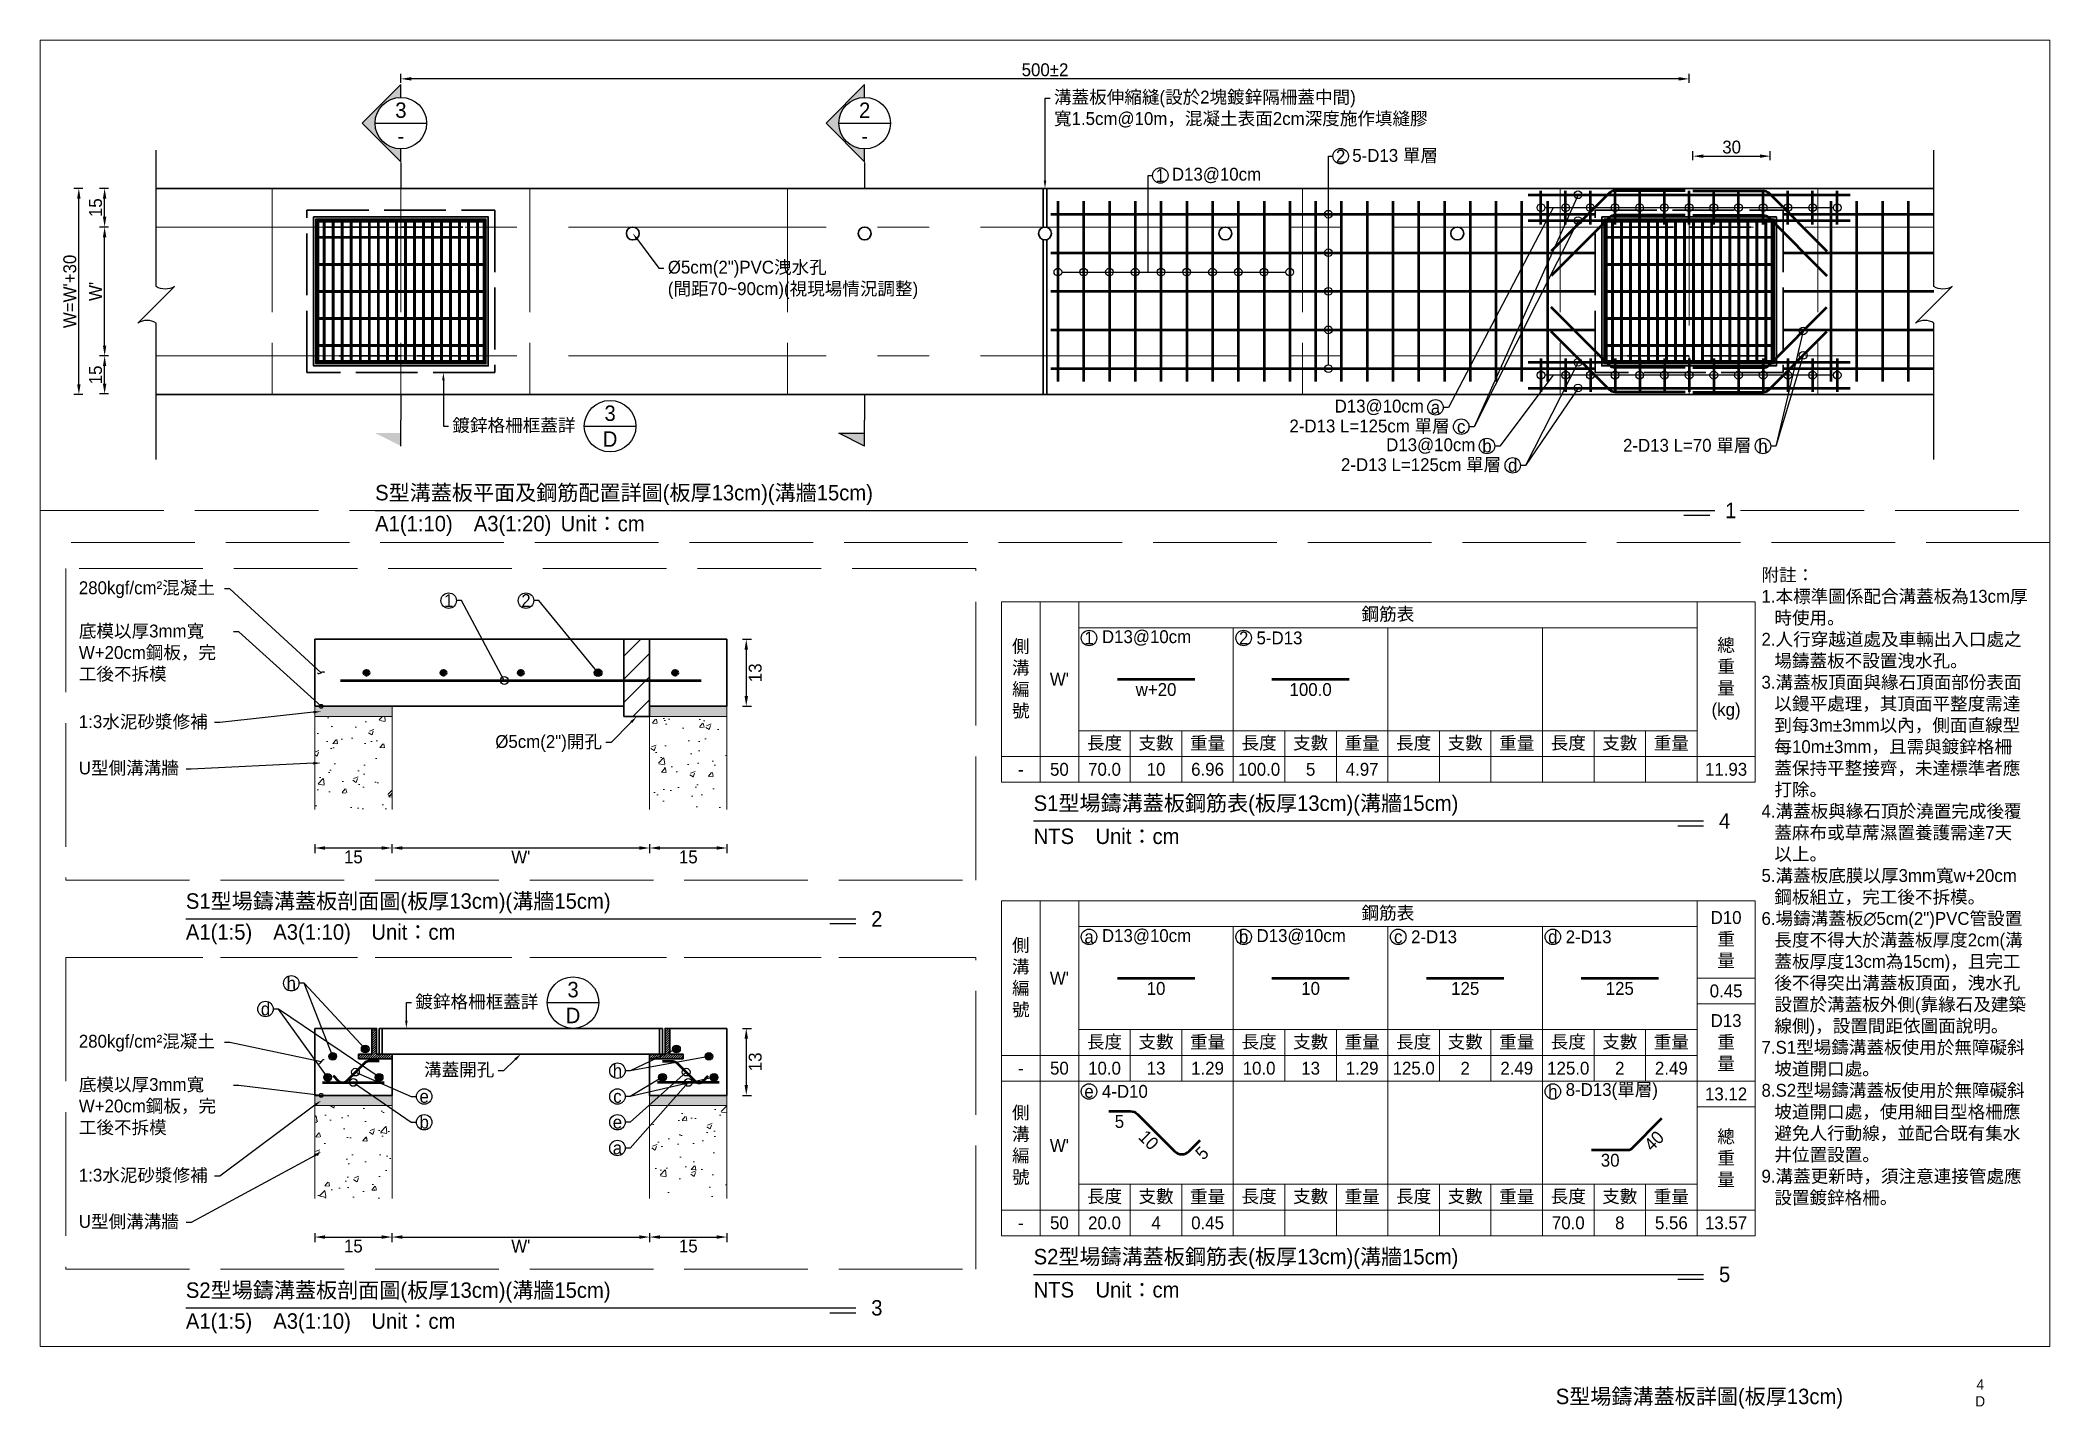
# Paper-space layout 'S型溝蓋(T13、W80)(拓寬)' of a CAD drawing. Extents: x 15 to 405, y 16 to 282.
# The model-space entities are those that its viewports show. They can reach past a viewport. Long polylines and large blocks are cut down to what shows.
import ezdxf
from ezdxf import colors
from ezdxf.entities.mleader import LeaderData, LeaderLine
from ezdxf.math import Vec2, Vec3

# ---------------------------------------------------------------- set-up
doc = ezdxf.new("R2010")
doc.units = 0
doc.header["$MEASUREMENT"] = 0
doc.linetypes.add('ACAD_ISO02W100', pattern=[15, 12, -3])
doc.linetypes.add('CENTERX2', pattern=[4, 2.5, -0.5, 0.5, -0.5])
for name, color, linetype, lineweight in [('一、1.基本-圖框', 7, 'Continuous', 20), ('二、1.繪圖-既有設施', 8, 'Continuous', 20), ('二、2.繪圖-施作項目', 181, 'Continuous', 30), ('二、5.繪圖-鋼筋', 60, 'Continuous', 50), ('二、6.繪圖-其他施作項目', 35, 'Continuous', 30)]:
    doc.layers.add(name, color=color, linetype=linetype, lineweight=lineweight)
doc.layers.add('一、4.基本-隱藏', color=9, linetype='ACAD_ISO02W100', lineweight=20, plot=False)
doc.layers.add('三、1.文字-說明文字', color=2, linetype='Continuous')
doc.layers.add('三、3.文字-註解文字', color=2, linetype='Continuous')
doc.styles.add('次圖名(詳圖)', font='MS PGothic.ttf', dxfattribs={"height": 6})
doc.styles.add('註解文字', font='MS PGothic.ttf', dxfattribs={"height": 5})
doc.styles.add('註解文字(詳圖)', font='MS PGothic.ttf', dxfattribs={"height": 6})
doc.dimstyles.new('註解文字', dxfattribs={"dimtxt": 5, "dimasz": 4, "dimexe": 2, "dimexo": 2.5, "dimgap": 1, "dimtad": 2, "dimzin": 0, "dimdsep": 46, "dimtxsty": '註解文字', "dimcen": 0.1, "dimclrd": 144, "dimclre": 144, "dimclrt": 256, "dimadec": 0, "dimazin": 0, "dimtfac": 1, "dimtofl": 0, "dimtmove": 0, "dimatfit": 3, "dimfxl": 1.5, "dimfxlon": 1, "dimtolj": 1, "dimtzin": 0, "dimlwd": -1, "dimlwe": -1, "dimarcsym": 1})
pattern_1 = [(45, (-3181.2158, -4235.1416), (-2.65165, 2.65165), []), (45, (-3180.332, -4235.1416), (-2.65165, 2.65165), []), (45, (-3179.448, -4235.1416), (-2.65165, 2.65165), []), (45, (-3178.564, -4235.1416), (-2.65165, 2.65165), [])]
pattern_2 = [(45, (-2681.2158, -4235.1416), (-2.65165, 2.65165), []), (45, (-2680.332, -4235.1416), (-2.65165, 2.65165), []), (45, (-2679.448, -4235.1416), (-2.65165, 2.65165), []), (45, (-2678.564, -4235.1416), (-2.65165, 2.65165), [])]

psp = doc.layouts.new('S型溝蓋(T13、W80)(拓寬)')

# ---------------------------------------------------------------- texts
at = {"layer": '一、1.基本-圖框', "attachment_point": 5, "style": '註解文字'}
for s, width, insert, char_height in [('S{\\fMS PGothic|b0|i0|c128|p34;型場鑄溝蓋板詳圖(板厚1}3{\\fMS PGothic|b0|i0|c128|p34;cm)}', 59.65164, (337.25, 18.375), 3), ('4', 4.24831, (391.75, 21.125), 2), ('D', 7.40984, (391.75, 17.875), 2)]:
    psp.add_mtext_dynamic_manual_height_columns(s, width=width, gutter_width=15, heights=[0], dxfattribs=dict(at, insert=insert, char_height=char_height))

msp = doc.modelspace()

# ---------------------------------------------------------------- texts
at = {"layer": '一、1.基本-圖框', "char_height": 5, "attachment_point": 5, "style": '註解文字'}
for s, width, insert in [('{\\fMS PGothic|b0|i0|c128|p34;鋼筋表}', 128.86758, (-1477.759, -4569.296)), ('側溝編號', 5, (-1620.259, -4594.296)), ('總{\\fMS PGothic|b0|i0|c128|p34;重量(kg)}', 5, (-1346.509, -4594.296)), ("W'", 17.80786, (-1605.259, -4594.296)), ('{\\fMS PGothic|b0|i0|c128|p34;長度}', 17.80786, (-1587.759, -4619.296)), ('支數', 17.80786, (-1567.759, -4619.296)), ('重量', 17.80786, (-1547.759, -4619.296)), ('{\\fMS PGothic|b0|i0|c128|p34;長度}', 17.80786, (-1527.759, -4619.296)), ('支數', 17.80786, (-1507.759, -4619.296)), ('重量', 17.80786, (-1487.759, -4619.296)), ('{\\fMS PGothic|b0|i0|c128|p34;長度}', 17.80786, (-1467.759, -4619.296)), ('支數', 17.80786, (-1447.759, -4619.296)), ('重量', 17.80786, (-1427.759, -4619.296)), ('{\\fMS PGothic|b0|i0|c128|p34;長度}', 17.80786, (-1407.759, -4619.296)), ('支數', 17.80786, (-1387.759, -4619.296)), ('重量', 17.80786, (-1367.759, -4619.296)), ('{\\fMS PGothic|b0|i0|c128|p34;鋼筋表}', 128.86758, (-1477.759, -4685.296)), ('{\\fMS PGothic|b0|i0|c128|p34;D10\\P重量}', 5, (-1346.509, -4695.296)), ('側溝編號', 5, (-1620.259, -4710.296)), ("W'", 17.80786, (-1605.259, -4710.296)), ('{\\fMS PGothic|b0|i0|c128|p34;D13\\P重量}', 5, (-1346.509, -4735.296)), ('{\\fMS PGothic|b0|i0|c128|p34;長度}', 17.80786, (-1587.759, -4735.296)), ('支數', 17.80786, (-1567.759, -4735.296)), ('重量', 17.80786, (-1547.759, -4735.296)), ('{\\fMS PGothic|b0|i0|c128|p34;長度}', 17.80786, (-1527.759, -4735.296)), ('支數', 17.80786, (-1507.759, -4735.296)), ('重量', 17.80786, (-1487.759, -4735.296)), ('{\\fMS PGothic|b0|i0|c128|p34;長度}', 17.80786, (-1467.759, -4735.296)), ('支數', 17.80786, (-1447.759, -4735.296)), ('重量', 17.80786, (-1427.759, -4735.296)), ('{\\fMS PGothic|b0|i0|c128|p34;長度}', 17.80786, (-1407.759, -4735.296)), ('支數', 17.80786, (-1387.759, -4735.296)), ('重量', 17.80786, (-1367.759, -4735.296)), ('側溝編號', 5, (-1620.259, -4775.296)), ("W'", 17.80786, (-1605.259, -4775.296)), ('總重量', 5, (-1346.509, -4780.296)), ('{\\fMS PGothic|b0|i0|c128|p34;長度}', 17.80786, (-1587.759, -4795.296)), ('支數', 17.80786, (-1567.759, -4795.296)), ('重量', 17.80786, (-1547.759, -4795.296)), ('{\\fMS PGothic|b0|i0|c128|p34;長度}', 17.80786, (-1527.759, -4795.296)), ('支數', 17.80786, (-1507.759, -4795.296)), ('重量', 17.80786, (-1487.759, -4795.296)), ('{\\fMS PGothic|b0|i0|c128|p34;長度}', 17.80786, (-1467.759, -4795.296)), ('支數', 17.80786, (-1447.759, -4795.296)), ('重量', 17.80786, (-1427.759, -4795.296)), ('{\\fMS PGothic|b0|i0|c128|p34;長度}', 17.80786, (-1407.759, -4795.296)), ('支數', 17.80786, (-1387.759, -4795.296)), ('重量', 17.80786, (-1367.759, -4795.296))]:
    msp.add_mtext_dynamic_manual_height_columns(s, width=width, gutter_width=30, heights=[0], dxfattribs=dict(at, insert=insert))
at = {"layer": '三、1.文字-說明文字', "insert": (-1332.759, -4551.296), "char_height": 5, "attachment_point": 1, "style": '註解文字'}
msp.add_mtext_dynamic_manual_height_columns('{\\fMS PGothic|b0|i0|c128|p34;附註：\\P\\pi-5,l5;1.本標準圖係配合溝蓋板為13cm厚時使用。\\P2.人行穿越道處及車輛出入口處之場鑄蓋板不設置洩水孔。\\P3.溝蓋板頂面與緣石頂面部份表面以鏝平處理，其頂面平整度需達到每3m±3mm以\\fPMingLiU|b0|i0|c136|p18;內\\fMS PGothic|b0|i0|c128|p34;，側面直線型每10m±3mm，且需與鍍鋅格柵蓋保持平整接齊，未達標準者應打除。\\P4.溝蓋板與緣石頂於澆置完成後覆蓋麻布或草蓆濕置養護需達7天以上。\\P5.溝蓋板底膜以厚3mm寬w+20cm鋼板組立，完工後不拆模。\\P6.場鑄溝蓋板∅5cm(2")PVC管設置長度不得大於溝蓋板厚度2cm(溝蓋板厚度13cm為15cm)，且完工後不得突出溝蓋板頂面，洩水孔設置於溝蓋板外側(靠緣石及建築線側)，設置間距依圖面\\fPMingLiU|b0|i0|c136|p18;說\\fMS PGothic|b0|i0|c128|p34;明。\\P7.S1型場鑄溝蓋板使用於無障礙斜坡道開口處。\\P8.S2型場鑄溝蓋板使用於無障礙斜坡道開口處，使用細目型格柵應避免人行動線，並配合既有集水井位置設置。\\P9.溝蓋更新時，須注意連接管處應設置鍍鋅格柵。}', width=103.18814, gutter_width=30, heights=[0], dxfattribs=at)
at = {"layer": '三、3.文字-註解文字'}
for s, width, gutter_width, insert, char_height, attachment_point, style in [('3', 6.60394, 25, (-1860.855, -4373.489), 6, 5, '註解文字(詳圖)'), ('2', 6.60394, 25, (-1680.855, -4373.489), 6, 5, '註解文字(詳圖)'), ('-', 6.60394, 25, (-1860.855, -4383.489), 6, 5, '註解文字(詳圖)'), ('-', 6.60394, 25, (-1680.855, -4383.489), 6, 5, '註解文字(詳圖)'), ('2', 8.38231, 30, (-1496.105, -4391.296), 5, 5, '註解文字'), ('5-D13 單層', 42.88103, 30, (-1491.605, -4391.296), 5, 4, '註解文字'), ('1', 8.38231, 30, (-1566.105, -4398.796), 5, 5, '註解文字'), ('D13@10cm', 15.95159, 30, (-1561.605, -4398.796), 5, 4, '註解文字'), ('3', 6.60394, 25, (-1779.658, -4491.102), 6, 5, '註解文字(詳圖)'), ('D13@10cm', 39.45942, 30, (-1463.808, -4488.796), 5, 6, '註解文字'), ('a', 8.38231, 30, (-1459.308, -4488.796), 5, 5, '註解文字'), ('D', 6.60394, 25, (-1779.658, -4501.102), 6, 5, '註解文字(詳圖)'), ('2-D13 L=125cm 單層', 78.12323, 30, (-1453.808, -4496.296), 5, 6, '註解文字'), ('D13@10cm', 78.12323, 30, (-1443.808, -4503.796), 5, 6, '註解文字'), ('c', 8.38231, 30, (-1449.308, -4496.296), 5, 5, '註解文字'), ('2-D13 L=70 單層', 78.12323, 30, (-1336.691, -4503.796), 5, 6, '註解文字'), ('2-D13 L=125cm 單層', 78.12323, 30, (-1433.808, -4511.296), 5, 6, '註解文字'), ('b', 8.38231, 30, (-1439.308, -4503.796), 5, 5, '註解文字'), ('h', 8.38231, 30, (-1332.191, -4503.796), 5, 5, '註解文字'), ('d', 8.38231, 30, (-1429.308, -4511.296), 5, 5, '註解文字'), ('S{\\fMS PGothic|b0|i0|c128|p34;型溝蓋板平面及鋼筋配置詳圖(板厚13cm)}(溝牆15cm)', 215.37549, 15, (-1870.855, -4522.796), 6, 4, '次圖名(詳圖)'), ('A1(1:10)\u3000A3(1:20){\\fMS PGothic|b0|i0|c128|p34;^IUnit：cm}', 136.03259, 15, (-1870.855, -4534.796), 6, 4, '次圖名(詳圖)'), ('1', 3, 15, (-1346.855, -4528.796), 6, 4, '次圖名(詳圖)'), ('1', 8.38231, 30, (-1842.307, -4563.796), 5, 5, '註解文字'), ('2', 8.38231, 30, (-1812.307, -4563.796), 5, 5, '註解文字'), ('1', 8.38231, 30, (-1593.759, -4578.296), 5, 5, '註解文字'), ('{\\fMS PGothic|b0|i0|c128|p34;D13@1}0{\\fMS PGothic|b0|i0|c128|p34;cm}', 6.06582, 30, (-1588.759, -4578.296), 5, 4, '註解文字'), ('2', 8.38231, 30, (-1533.759, -4578.296), 5, 5, '註解文字'), ('5-D13', 6.06582, 30, (-1528.759, -4578.296), 5, 4, '註解文字'), ('{\\fMS PGothic|b0|i0|c128|p34;w+20}', 5.41119, 25, (-1567.759, -4595.796), 5, 2, '註解文字'), ('{\\fMS PGothic|b0|i0|c128|p34;100.0}', 5.41119, 25, (-1507.759, -4595.796), 5, 2, '註解文字'), ('-', 9.06048, 30, (-1620.259, -4629.296), 5, 5, '註解文字'), ('50', 9.06048, 30, (-1605.259, -4629.296), 5, 5, '註解文字'), ('70.0', 9.06048, 30, (-1587.759, -4629.296), 5, 5, '註解文字'), ('10', 9.06048, 30, (-1567.759, -4629.296), 5, 5, '註解文字'), ('6.96', 9.06048, 30, (-1547.759, -4629.296), 5, 5, '註解文字'), ('100.0', 9.06048, 30, (-1527.759, -4629.296), 5, 5, '註解文字'), ('5', 9.06048, 30, (-1507.759, -4629.296), 5, 5, '註解文字'), ('4.97', 9.06048, 30, (-1487.759, -4629.296), 5, 5, '註解文字'), ('11.93', 9.06048, 30, (-1346.509, -4629.296), 5, 5, '註解文字'), ('S{\\fMS PGothic|b0|i0|c128|p34;1型場鑄溝蓋板鋼筋表(板厚13cm)}(溝牆15cm)', 215.37549, 15, (-1615.259, -4643.296), 6, 4, '次圖名(詳圖)'), ('4', 3, 15, (-1349.259, -4649.296), 6, 4, '次圖名(詳圖)'), ('NTS{\\fMS PGothic|b0|i0|c128|p34;^IUnit：cm}', 136.03259, 15, (-1615.259, -4655.296), 6, 4, '次圖名(詳圖)'), ('S{\\fMS PGothic|b0|i0|c128|p34;1型場鑄溝蓋板剖面圖(板厚13cm)}(溝牆15cm)', 215.37549, 15, (-1944.307, -4681.296), 6, 4, '次圖名(詳圖)'), ('2', 3, 15, (-1678.307, -4687.296), 6, 4, '次圖名(詳圖)'), ('{\\fMS PGothic|b0|i0|c128|p34;A1(1:}5{\\fMS PGothic|b0|i0|c128|p34;)\u3000A3(1:}1{\\fMS PGothic|b0|i0|c128|p34;0)^IUnit：cm}', 136.03259, 15, (-1944.307, -4693.296), 6, 4, '次圖名(詳圖)'), ('a', 8.38231, 30, (-1593.759, -4694.296), 5, 5, '註解文字'), ('{\\fMS PGothic|b0|i0|c128|p34;D13@1}0{\\fMS PGothic|b0|i0|c128|p34;cm}', 6.06582, 30, (-1588.759, -4694.296), 5, 4, '註解文字'), ('b', 8.38231, 30, (-1533.759, -4694.296), 5, 5, '註解文字'), ('{\\fMS PGothic|b0|i0|c128|p34;D13@1}0{\\fMS PGothic|b0|i0|c128|p34;cm}', 6.06582, 30, (-1528.759, -4694.296), 5, 4, '註解文字'), ('c', 8.38231, 30, (-1473.759, -4694.296), 5, 5, '註解文字'), ('2-D13', 6.06582, 30, (-1468.759, -4694.296), 5, 4, '註解文字'), ('d', 8.38231, 30, (-1413.759, -4694.296), 5, 5, '註解文字'), ('2-D13', 6.06582, 30, (-1408.759, -4694.296), 5, 4, '註解文字'), ('h', 8.38231, 30, (-1903.407, -4712.296), 5, 5, '註解文字'), ('3', 6.60394, 25, (-1794.039, -4714.796), 6, 5, '註解文字(詳圖)'), ('{\\fMS PGothic|b0|i0|c128|p34;10}', 5.41119, 25, (-1567.759, -4711.796), 5, 2, '註解文字'), ('{\\fMS PGothic|b0|i0|c128|p34;10}', 5.41119, 25, (-1507.759, -4711.796), 5, 2, '註解文字'), ('{\\fMS PGothic|b0|i0|c128|p34;125}', 5.41119, 25, (-1447.759, -4711.796), 5, 2, '註解文字'), ('{\\fMS PGothic|b0|i0|c128|p34;125}', 5.41119, 25, (-1387.759, -4711.796), 5, 2, '註解文字'), ('0.45', 9.06048, 30, (-1346.509, -4715.296), 5, 5, '註解文字'), ('d', 8.38231, 30, (-1913.407, -4722.296), 5, 5, '註解文字'), ('D', 6.60394, 25, (-1794.039, -4724.796), 6, 5, '註解文字(詳圖)'), ('h', 8.38231, 30, (-1776.807, -4746.24), 5, 5, '註解文字'), ('-', 9.06048, 30, (-1620.259, -4745.296), 5, 5, '註解文字'), ('50', 9.06048, 30, (-1605.259, -4745.296), 5, 5, '註解文字'), ('10.0', 9.06048, 30, (-1587.759, -4745.296), 5, 5, '註解文字'), ('13', 9.06048, 30, (-1567.759, -4745.296), 5, 5, '註解文字'), ('1.29', 9.06048, 30, (-1547.759, -4745.296), 5, 5, '註解文字'), ('10.0', 9.06048, 30, (-1527.759, -4745.296), 5, 5, '註解文字'), ('13', 9.06048, 30, (-1507.759, -4745.296), 5, 5, '註解文字'), ('1.29', 9.06048, 30, (-1487.759, -4745.296), 5, 5, '註解文字'), ('125.0', 9.06048, 30, (-1467.759, -4745.296), 5, 5, '註解文字'), ('2', 9.06048, 30, (-1447.759, -4745.296), 5, 5, '註解文字'), ('2.49', 9.06048, 30, (-1427.759, -4745.296), 5, 5, '註解文字'), ('125.0', 9.06048, 30, (-1407.759, -4745.296), 5, 5, '註解文字'), ('2', 9.06048, 30, (-1387.759, -4745.296), 5, 5, '註解文字'), ('2.49', 9.06048, 30, (-1367.759, -4745.296), 5, 5, '註解文字'), ('e', 8.38231, 30, (-1851.807, -4756.24), 5, 5, '註解文字'), ('c', 8.38231, 30, (-1776.807, -4756.24), 5, 5, '註解文字'), ('e', 8.38231, 30, (-1593.759, -4754.296), 5, 5, '註解文字'), ('4-D10', 6.06582, 30, (-1588.759, -4754.296), 5, 4, '註解文字'), ('h', 8.38231, 30, (-1413.759, -4754.296), 5, 5, '註解文字'), ('8-D13(單層)', 38.07441, 30, (-1408.759, -4754.296), 5, 4, '註解文字'), ('13.12', 9.06048, 30, (-1346.509, -4755.296), 5, 5, '註解文字'), ('b', 8.38231, 30, (-1851.807, -4766.24), 5, 5, '註解文字'), ('e', 8.38231, 30, (-1776.807, -4766.24), 5, 5, '註解文字'), ('{\\fMS PGothic|b0|i0|c128|p34;5}', 5.41119, 25, (-1581.959, -4763.424), 5, 2, '註解文字'), ('a', 8.38231, 30, (-1776.807, -4776.24), 5, 5, '註解文字'), ('{\\fMS PGothic|b0|i0|c128|p34;30}', 5.41119, 25, (-1391.494, -4778.477), 5, 2, '註解文字'), ('50', 9.06048, 30, (-1605.259, -4805.296), 5, 5, '註解文字'), ('20.0', 9.06048, 30, (-1587.759, -4805.296), 5, 5, '註解文字'), ('4', 9.06048, 30, (-1567.759, -4805.296), 5, 5, '註解文字'), ('0.45', 9.06048, 30, (-1547.759, -4805.296), 5, 5, '註解文字'), ('70.0', 9.06048, 30, (-1407.759, -4805.296), 5, 5, '註解文字'), ('8', 9.06048, 30, (-1387.759, -4805.296), 5, 5, '註解文字'), ('5.56', 9.06048, 30, (-1367.759, -4805.296), 5, 5, '註解文字'), ('13.57', 9.06048, 30, (-1346.509, -4805.296), 5, 5, '註解文字'), ('-', 9.06048, 30, (-1620.259, -4805.296), 5, 5, '註解文字'), ('S{\\fMS PGothic|b0|i0|c128|p34;2型場鑄溝蓋板鋼筋表(板厚13cm)}(溝牆15cm)', 215.37549, 15, (-1615.259, -4819.296), 6, 4, '次圖名(詳圖)'), ('S{\\fMS PGothic|b0|i0|c128|p34;2型場鑄溝蓋板剖面圖(板厚13cm)}(溝牆15cm)', 215.37549, 15, (-1944.307, -4832.296), 6, 4, '次圖名(詳圖)'), ('NTS{\\fMS PGothic|b0|i0|c128|p34;^IUnit：cm}', 136.03259, 15, (-1615.259, -4831.296), 6, 4, '次圖名(詳圖)'), ('5', 3, 15, (-1349.259, -4825.296), 6, 4, '次圖名(詳圖)'), ('3', 3, 15, (-1678.307, -4838.296), 6, 4, '次圖名(詳圖)'), ('{\\fMS PGothic|b0|i0|c128|p34;A1(1:}5{\\fMS PGothic|b0|i0|c128|p34;)\u3000A3(1:}1{\\fMS PGothic|b0|i0|c128|p34;0)^IUnit：cm}', 136.03259, 15, (-1944.307, -4844.296), 6, 4, '次圖名(詳圖)')]:
    msp.add_mtext_dynamic_manual_height_columns(s, width=width, gutter_width=gutter_width, heights=[0], dxfattribs=dict(at, insert=insert, char_height=char_height, attachment_point=attachment_point, style=style))
at = {"layer": '三、3.文字-註解文字', "char_height": 5, "attachment_point": 2, "style": '註解文字'}
for s, insert, rotation in [('{\\fMS PGothic|b0|i0|c128|p34;10}', (-1568.82, -4771.356), 314.931884), ('{\\fMS PGothic|b0|i0|c128|p34;40}', (-1376.258, -4771.673), 45.186816), ('{\\fMS PGothic|b0|i0|c128|p34;5}', (-1551.72, -4776.435), 45.416489)]:
    msp.add_mtext_dynamic_manual_height_columns(s, width=5.41119, gutter_width=25, heights=[0], dxfattribs=dict(at, insert=insert, rotation=rotation))

# ---------------------------------------------------------------- blocks, each defined once
blk = doc.blocks.new('_Integral')
at = {"color": 0, "linetype": 'ByBlock', "lineweight": -2}
for centre, start, end in [((0.44, -0.09), 102, 168), ((-0.44, 0.09), 282, 348)]:
    blk.add_arc(centre, 0.454, start, end, dxfattribs=at)
blk = doc.blocks.new('_Small')
at = {"color": 0, "linetype": 'ByBlock', "lineweight": -2}
blk.add_circle((0, 0), 0.25, dxfattribs=at)
blk = doc.blocks.new('*D103')
at = {"layer": 'Defpoints', "color": 0, "transparency": 16777216}
for p in [(-1894.31, -4644.8), (-1864.31, -4644.8), (-1864.31, -4659.8)]:
    blk.add_point(p, dxfattribs=at)
at = {"layer": '三、3.文字-註解文字', "color": 144, "transparency": 16777216}
for p, q in [((-1894.31, -4658.3), (-1894.31, -4661.8)), ((-1890.31, -4659.8), (-1868.31, -4659.8)), ((-1864.31, -4658.3), (-1864.31, -4661.8))]:
    blk.add_line(p, q, dxfattribs=at)
for points in [[(-1890.31, -4659.13), (-1890.31, -4660.46), (-1894.31, -4659.8)], [(-1868.31, -4659.13), (-1868.31, -4660.46), (-1864.31, -4659.8)]]:
    blk.add_solid(points, dxfattribs=at)
at = {"layer": '三、3.文字-註解文字', "transparency": 16777216, "insert": (-1879.31, -4663.3), "char_height": 5, "attachment_point": 5, "style": '註解文字'}
blk.add_mtext('\\A1;15', dxfattribs=at)
blk = doc.blocks.new('*D104')
at = {"layer": 'Defpoints', "color": 0, "transparency": 16777216}
for p in [(-1864.31, -4644.8), (-1764.31, -4644.8), (-1764.31, -4659.8)]:
    blk.add_point(p, dxfattribs=at)
at = {"layer": '三、3.文字-註解文字', "color": 144, "transparency": 16777216}
for p, q in [((-1864.31, -4658.3), (-1864.31, -4661.8)), ((-1860.31, -4659.8), (-1768.31, -4659.8)), ((-1764.31, -4658.3), (-1764.31, -4661.8))]:
    blk.add_line(p, q, dxfattribs=at)
for points in [[(-1860.31, -4659.13), (-1860.31, -4660.46), (-1864.31, -4659.8)], [(-1768.31, -4659.13), (-1768.31, -4660.46), (-1764.31, -4659.8)]]:
    blk.add_solid(points, dxfattribs=at)
at = {"layer": '三、3.文字-註解文字', "transparency": 16777216, "insert": (-1814.31, -4663.3), "char_height": 5, "attachment_point": 5, "style": '註解文字'}
blk.add_mtext("\\A1;W'", dxfattribs=at)
blk = doc.blocks.new('*D105')
at = {"layer": 'Defpoints', "color": 0, "transparency": 16777216}
for p in [(-1764.31, -4644.8), (-1734.31, -4644.8), (-1734.31, -4659.8)]:
    blk.add_point(p, dxfattribs=at)
at = {"layer": '三、3.文字-註解文字', "color": 144, "transparency": 16777216}
for p, q in [((-1764.31, -4658.3), (-1764.31, -4661.8)), ((-1760.31, -4659.8), (-1738.31, -4659.8)), ((-1734.31, -4658.3), (-1734.31, -4661.8))]:
    blk.add_line(p, q, dxfattribs=at)
for points in [[(-1760.31, -4659.13), (-1760.31, -4660.46), (-1764.31, -4659.8)], [(-1738.31, -4659.13), (-1738.31, -4660.46), (-1734.31, -4659.8)]]:
    blk.add_solid(points, dxfattribs=at)
at = {"layer": '三、3.文字-註解文字', "transparency": 16777216, "insert": (-1749.31, -4663.3), "char_height": 5, "attachment_point": 5, "style": '註解文字'}
blk.add_mtext('\\A1;15', dxfattribs=at)
blk = doc.blocks.new('*D106')
at = {"layer": 'Defpoints', "color": 0, "transparency": 16777216}
for p in [(-1734.31, -4578.8), (-1734.31, -4604.8), (-1726.81, -4604.8)]:
    blk.add_point(p, dxfattribs=at)
at = {"layer": '三、3.文字-註解文字', "color": 144, "transparency": 16777216}
for p, q in [((-1728.31, -4578.8), (-1724.81, -4578.8)), ((-1726.81, -4582.8), (-1726.81, -4600.8)), ((-1728.31, -4604.8), (-1724.81, -4604.8))]:
    blk.add_line(p, q, dxfattribs=at)
for points in [[(-1727.47, -4582.8), (-1726.14, -4582.8), (-1726.81, -4578.8)], [(-1727.47, -4600.8), (-1726.14, -4600.8), (-1726.81, -4604.8)]]:
    blk.add_solid(points, dxfattribs=at)
at = {"layer": '三、3.文字-註解文字', "transparency": 16777216, "insert": (-1723.31, -4591.8), "char_height": 5, "attachment_point": 5, "rotation": 90, "style": '註解文字'}
blk.add_mtext('\\A1;13', dxfattribs=at)
blk = doc.blocks.new('*D107')
at = {"layer": 'Defpoints', "color": 0, "transparency": 16777216}
for p in [(-1894.31, -4795.8), (-1864.31, -4795.8), (-1864.31, -4810.8)]:
    blk.add_point(p, dxfattribs=at)
at = {"layer": '三、3.文字-註解文字', "color": 144, "transparency": 16777216}
for p, q in [((-1894.31, -4809.3), (-1894.31, -4812.8)), ((-1890.31, -4810.8), (-1868.31, -4810.8)), ((-1864.31, -4809.3), (-1864.31, -4812.8))]:
    blk.add_line(p, q, dxfattribs=at)
for points in [[(-1890.31, -4810.13), (-1890.31, -4811.46), (-1894.31, -4810.8)], [(-1868.31, -4810.13), (-1868.31, -4811.46), (-1864.31, -4810.8)]]:
    blk.add_solid(points, dxfattribs=at)
at = {"layer": '三、3.文字-註解文字', "transparency": 16777216, "insert": (-1879.31, -4814.3), "char_height": 5, "attachment_point": 5, "style": '註解文字'}
blk.add_mtext('\\A1;15', dxfattribs=at)
blk = doc.blocks.new('*D108')
at = {"layer": 'Defpoints', "color": 0, "transparency": 16777216}
for p in [(-1864.31, -4795.8), (-1764.31, -4795.8), (-1764.31, -4810.8)]:
    blk.add_point(p, dxfattribs=at)
at = {"layer": '三、3.文字-註解文字', "color": 144, "transparency": 16777216}
for p, q in [((-1864.31, -4809.3), (-1864.31, -4812.8)), ((-1860.31, -4810.8), (-1768.31, -4810.8)), ((-1764.31, -4809.3), (-1764.31, -4812.8))]:
    blk.add_line(p, q, dxfattribs=at)
for points in [[(-1860.31, -4810.13), (-1860.31, -4811.46), (-1864.31, -4810.8)], [(-1768.31, -4810.13), (-1768.31, -4811.46), (-1764.31, -4810.8)]]:
    blk.add_solid(points, dxfattribs=at)
at = {"layer": '三、3.文字-註解文字', "transparency": 16777216, "insert": (-1814.31, -4814.3), "char_height": 5, "attachment_point": 5, "style": '註解文字'}
blk.add_mtext("\\A1;W'", dxfattribs=at)
blk = doc.blocks.new('*D109')
at = {"layer": 'Defpoints', "color": 0, "transparency": 16777216}
for p in [(-1764.31, -4795.8), (-1734.31, -4795.8), (-1734.31, -4810.8)]:
    blk.add_point(p, dxfattribs=at)
at = {"layer": '三、3.文字-註解文字', "color": 144, "transparency": 16777216}
for p, q in [((-1764.31, -4809.3), (-1764.31, -4812.8)), ((-1760.31, -4810.8), (-1738.31, -4810.8)), ((-1734.31, -4809.3), (-1734.31, -4812.8))]:
    blk.add_line(p, q, dxfattribs=at)
for points in [[(-1760.31, -4810.13), (-1760.31, -4811.46), (-1764.31, -4810.8)], [(-1738.31, -4810.13), (-1738.31, -4811.46), (-1734.31, -4810.8)]]:
    blk.add_solid(points, dxfattribs=at)
at = {"layer": '三、3.文字-註解文字', "transparency": 16777216, "insert": (-1749.31, -4814.3), "char_height": 5, "attachment_point": 5, "style": '註解文字'}
blk.add_mtext('\\A1;15', dxfattribs=at)
blk = doc.blocks.new('*D117')
at = {"layer": 'Defpoints', "color": 0, "transparency": 16777216}
for p in [(-1734.31, -4729.8), (-1734.31, -4755.8), (-1726.81, -4755.8)]:
    blk.add_point(p, dxfattribs=at)
at = {"layer": '三、3.文字-註解文字', "color": 144, "transparency": 16777216}
for p, q in [((-1728.31, -4729.8), (-1724.81, -4729.8)), ((-1726.81, -4733.8), (-1726.81, -4751.8)), ((-1728.31, -4755.8), (-1724.81, -4755.8))]:
    blk.add_line(p, q, dxfattribs=at)
for points in [[(-1727.47, -4733.8), (-1726.14, -4733.8), (-1726.81, -4729.8)], [(-1727.47, -4751.8), (-1726.14, -4751.8), (-1726.81, -4755.8)]]:
    blk.add_solid(points, dxfattribs=at)
at = {"layer": '三、3.文字-註解文字', "transparency": 16777216, "insert": (-1723.31, -4742.8), "char_height": 5, "attachment_point": 5, "rotation": 90, "style": '註解文字'}
blk.add_mtext('\\A1;13', dxfattribs=at)
blk = doc.blocks.new('*D120')
at = {"layer": 'Defpoints', "color": 0, "transparency": 16777216}
for p in [(-1975.85, -4403.8), (-1955.85, -4403.8), (-1955.85, -4418.8)]:
    blk.add_point(p, dxfattribs=at)
at = {"layer": '三、3.文字-註解文字', "color": 144, "transparency": 16777216}
for p, q in [((-1974.35, -4403.8), (-1977.85, -4403.8)), ((-1975.85, -4414.8), (-1975.85, -4407.8)), ((-1974.35, -4418.8), (-1977.85, -4418.8))]:
    blk.add_line(p, q, dxfattribs=at)
for points in [[(-1976.52, -4407.8), (-1975.19, -4407.8), (-1975.85, -4403.8)], [(-1976.52, -4414.8), (-1975.19, -4414.8), (-1975.85, -4418.8)]]:
    blk.add_solid(points, dxfattribs=at)
at = {"layer": '三、3.文字-註解文字', "transparency": 16777216, "insert": (-1979.35, -4411.3), "char_height": 5, "attachment_point": 5, "rotation": 90, "style": '註解文字'}
blk.add_mtext('\\A1;15', dxfattribs=at)
blk = doc.blocks.new('*D121')
at = {"layer": 'Defpoints', "color": 0, "transparency": 16777216}
for p in [(-1975.85, -4418.8), (-1955.85, -4418.8), (-1955.85, -4468.8)]:
    blk.add_point(p, dxfattribs=at)
at = {"layer": '三、3.文字-註解文字', "color": 144, "transparency": 16777216}
for p, q in [((-1974.35, -4418.8), (-1977.85, -4418.8)), ((-1975.85, -4464.8), (-1975.85, -4422.8)), ((-1974.35, -4468.8), (-1977.85, -4468.8))]:
    blk.add_line(p, q, dxfattribs=at)
for points in [[(-1976.52, -4422.8), (-1975.19, -4422.8), (-1975.85, -4418.8)], [(-1976.52, -4464.8), (-1975.19, -4464.8), (-1975.85, -4468.8)]]:
    blk.add_solid(points, dxfattribs=at)
at = {"layer": '三、3.文字-註解文字', "transparency": 16777216, "insert": (-1979.35, -4443.8), "char_height": 5, "attachment_point": 5, "rotation": 90, "style": '註解文字'}
blk.add_mtext("\\A1;W'", dxfattribs=at)
blk = doc.blocks.new('*D122')
at = {"layer": 'Defpoints', "color": 0, "transparency": 16777216}
for p in [(-1975.85, -4468.8), (-1955.85, -4468.8), (-1955.85, -4483.6)]:
    blk.add_point(p, dxfattribs=at)
at = {"layer": '三、3.文字-註解文字', "color": 144, "transparency": 16777216}
for p, q in [((-1974.35, -4468.8), (-1977.85, -4468.8)), ((-1975.85, -4479.6), (-1975.85, -4472.8)), ((-1974.35, -4483.6), (-1977.85, -4483.6))]:
    blk.add_line(p, q, dxfattribs=at)
for points in [[(-1976.52, -4472.8), (-1975.19, -4472.8), (-1975.85, -4468.8)], [(-1976.52, -4479.6), (-1975.19, -4479.6), (-1975.85, -4483.6)]]:
    blk.add_solid(points, dxfattribs=at)
at = {"layer": '三、3.文字-註解文字', "transparency": 16777216, "insert": (-1979.35, -4476.2), "char_height": 5, "attachment_point": 5, "rotation": 90, "style": '註解文字'}
blk.add_mtext('\\A1;15', dxfattribs=at)
blk = doc.blocks.new('*D123')
at = {"layer": 'Defpoints', "color": 0, "transparency": 16777216}
for p in [(-1985.85, -4403.8), (-1955.85, -4403.8), (-1955.85, -4483.8)]:
    blk.add_point(p, dxfattribs=at)
at = {"layer": '三、3.文字-註解文字', "color": 144, "transparency": 16777216}
for p, q in [((-1984.35, -4403.8), (-1987.85, -4403.8)), ((-1985.85, -4479.8), (-1985.85, -4407.8)), ((-1984.35, -4483.8), (-1987.85, -4483.8))]:
    blk.add_line(p, q, dxfattribs=at)
for points in [[(-1986.52, -4407.8), (-1985.19, -4407.8), (-1985.85, -4403.8)], [(-1986.52, -4479.8), (-1985.19, -4479.8), (-1985.85, -4483.8)]]:
    blk.add_solid(points, dxfattribs=at)
at = {"layer": '三、3.文字-註解文字', "transparency": 16777216, "insert": (-1989.35, -4443.8), "char_height": 5, "attachment_point": 5, "rotation": 90, "style": '註解文字'}
blk.add_mtext("\\A1;{\\fMS PGothic|b0|i0|c128|p34;W=}W'{\\fMS PGothic|b0|i0|c128|p34;+30}", dxfattribs=at)
blk = doc.blocks.new('_None')
blk = doc.blocks.new('*D119')
at = {"layer": 'Defpoints', "color": 0, "transparency": 16777216}
for p in [(-1860.85, -4361.3), (-1860.85, -4413.99), (-1360.85, -4413.99)]:
    blk.add_point(p, dxfattribs=at)
at = {"layer": '三、3.文字-註解文字', "color": 144, "transparency": 16777216}
for p, q in [((-1860.85, -4362.8), (-1860.85, -4359.3)), ((-1360.85, -4362.8), (-1360.85, -4359.3)), ((-1364.85, -4361.3), (-1856.85, -4361.3))]:
    blk.add_line(p, q, dxfattribs=at)
for points in [[(-1856.85, -4360.63), (-1856.85, -4361.96), (-1860.85, -4361.3)], [(-1364.85, -4360.63), (-1364.85, -4361.96), (-1360.85, -4361.3)]]:
    blk.add_solid(points, dxfattribs=at)
at = {"layer": '三、3.文字-註解文字', "transparency": 16777216, "insert": (-1610.85, -4357.8), "char_height": 5, "attachment_point": 5, "style": '註解文字'}
blk.add_mtext('\\A1;500±2', dxfattribs=at)
blk = doc.blocks.new('*D124')
at = {"layer": 'Defpoints', "color": 0, "linetype": 'Continuous', "transparency": 16777216}
for p in [(-1329.35, -4391.3), (-1359.35, -4409.91), (-1329.35, -4409.91)]:
    blk.add_point(p, dxfattribs=at)
at = {"layer": '三、3.文字-註解文字', "color": 144, "transparency": 16777216}
for p, q in [((-1359.35, -4392.8), (-1359.35, -4389.3)), ((-1355.35, -4391.3), (-1333.35, -4391.3)), ((-1329.35, -4392.8), (-1329.35, -4389.3))]:
    blk.add_line(p, q, dxfattribs=at)
at = {"layer": '三、3.文字-註解文字', "color": 144, "linetype": 'Continuous', "transparency": 16777216}
for points in [[(-1355.35, -4390.63), (-1355.35, -4391.96), (-1359.35, -4391.3)], [(-1333.35, -4390.63), (-1333.35, -4391.96), (-1329.35, -4391.3)]]:
    blk.add_solid(points, dxfattribs=at)
at = {"layer": '三、3.文字-註解文字', "linetype": 'Continuous', "transparency": 16777216, "insert": (-1344.35, -4387.8), "char_height": 5, "attachment_point": 5, "style": '註解文字'}
blk.add_mtext('\\A1;30', dxfattribs=at)

# ---------------------------------------------------------------- dimensions: what is measured, and where the dimension line sits
at = {"layer": '三、3.文字-註解文字'}
for base, p1, p2, text, picture, middle in [((-1860.855, -4361.296), (-1360.855, -4413.989), (-1860.855, -4413.989), '500±2', '*D119', (-1610.855, -4357.796)), ((-1864.307, -4659.796), (-1894.307, -4644.796), (-1864.307, -4644.796), '15', '*D103', (-1879.307, -4663.296)), ((-1764.307, -4659.796), (-1864.307, -4644.796), (-1764.307, -4644.796), "W'", '*D104', (-1814.307, -4663.296)), ((-1734.307, -4659.796), (-1764.307, -4644.796), (-1734.307, -4644.796), '15', '*D105', (-1749.307, -4663.296)), ((-1864.307, -4810.796), (-1894.307, -4795.796), (-1864.307, -4795.796), '15', '*D107', (-1879.307, -4814.296)), ((-1764.307, -4810.796), (-1864.307, -4795.796), (-1764.307, -4795.796), "W'", '*D108', (-1814.307, -4814.296)), ((-1734.307, -4810.796), (-1764.307, -4795.796), (-1734.307, -4795.796), '15', '*D109', (-1749.307, -4814.296))]:
    dim = msp.add_linear_dim(base=base, p1=p1, p2=p2, text=text, dimstyle='註解文字', dxfattribs=at)
    dim.commit()
    dim.dimension.update_dxf_attribs({"geometry": picture, "text_midpoint": middle})
at = {"layer": '三、3.文字-註解文字', "linetype": 'Continuous'}
dim = msp.add_linear_dim(base=(-1329.355, -4391.296), p1=(-1359.355, -4409.909), p2=(-1329.355, -4409.909), text='30', dimstyle='註解文字', dxfattribs=at)
dim.commit()
dim.dimension.update_dxf_attribs({"geometry": '*D124', "text_midpoint": (-1344.355, -4387.796)})
at = {"layer": '三、3.文字-註解文字'}
for base, p1, p2, text, picture, middle in [((-1985.855, -4403.796), (-1955.855, -4483.796), (-1955.855, -4403.796), "{\\fMS PGothic|b0|i0|c128|p34;W=}W'{\\fMS PGothic|b0|i0|c128|p34;+30}", '*D123', (-1989.355, -4443.796)), ((-1975.855, -4403.796), (-1955.855, -4418.796), (-1955.855, -4403.796), '15', '*D120', (-1979.355, -4411.296)), ((-1975.855, -4418.796), (-1955.855, -4468.796), (-1955.855, -4418.796), "W'", '*D121', (-1979.355, -4443.796)), ((-1975.855, -4468.796), (-1955.855, -4483.602), (-1955.855, -4468.796), '15', '*D122', (-1979.355, -4476.199)), ((-1726.807, -4604.796), (-1734.307, -4578.796), (-1734.307, -4604.796), '13', '*D106', (-1723.307, -4591.796)), ((-1726.807, -4755.796), (-1734.307, -4729.796), (-1734.307, -4755.796), '13', '*D117', (-1723.307, -4742.796))]:
    dim = msp.add_linear_dim(base=base, p1=p1, p2=p2, angle=90, text=text, dimstyle='註解文字', dxfattribs=at)
    dim.commit()
    dim.dimension.update_dxf_attribs({"geometry": picture, "text_midpoint": middle})

# ---------------------------------------------------------------- hatches: boundary and pattern name
at = {"layer": '三、3.文字-註解文字'}
h = msp.add_hatch(color=256, dxfattribs=at)
h.dxf.hatch_style = 1
h.paths.add_polyline_path([(-1860.855, -4363.489), (-1875.855, -4378.489), (-1860.855, -4393.489), (-1860.855, -4388.489, -0.4142136), (-1870.855, -4378.489, -0.4142136), (-1860.855, -4368.489)])
h = msp.add_hatch(color=256, dxfattribs=at)
h.dxf.hatch_style = 1
h.paths.add_polyline_path([(-1680.855, -4363.489), (-1695.855, -4378.489), (-1680.855, -4393.489), (-1680.855, -4388.489, -0.4142136), (-1690.855, -4378.489, -0.4142136), (-1680.855, -4368.489)])
h = msp.add_hatch(color=256, dxfattribs=at)
h.dxf.hatch_style = 1
h.paths.add_polyline_path([(-1870.855, -4498.796), (-1860.855, -4503.796), (-1860.855, -4498.796)])
h = msp.add_hatch(color=256, dxfattribs=at)
h.dxf.hatch_style = 1
h.paths.add_polyline_path([(-1690.855, -4498.796), (-1680.855, -4503.796), (-1680.855, -4498.796)])
at = {"layer": '二、1.繪圖-既有設施'}
h = msp.add_hatch(dxfattribs=at)
h.set_pattern_fill('CROSS', color=256, scale=0.2)
h.set_pattern_definition([(0, (-457503.2273, -669094.5251), (1.27, 1.27), [0.635, -1.905]), (90, (-457502.9098, -669094.8426), (-1.27, 1.27), [0.635, -1.905])])
h.paths.add_polyline_path([(-1864.307, -4604.796), (-1894.307, -4604.796), (-1894.307, -4608.796), (-1864.307, -4608.796)])
h.paths.add_polyline_path([(-1734.307, -4604.796), (-1764.307, -4604.796), (-1764.307, -4608.796), (-1734.307, -4608.796)])
h = msp.add_hatch(dxfattribs=at)
h.set_pattern_fill('AR-CONC', color=256, scale=0.1)
h.set_pattern_definition([(50, (-457503.227, -669094.525), (18.2184669, -1.59390855), [1.905, -20.955]), (355, (-457503.227, -669094.525), (-3.52434214, 19.10568452), [1.524, -16.7640584]), (100.4514447, (-457501.709, -669094.658), (14.6941247, 17.5117752), [1.6190009, -17.80902446]), (46.1842, (-457503.227, -669089.445), (27.1079041, -4.2042328), [2.8575, -31.4325]), (96.6355576, (-457500.968, -669089.795), (23.7404134, 24.7426125), [2.4285023, -26.7135608]), (351.184151, (-457503.227, -669089.445), (23.7404134, 24.7426125), [2.2859967, -25.1459732]), (21, (-457500.687, -669090.715), (15.16143913, -10.22651982), [1.905, -20.955]), (326, (-457500.687, -669090.715), (6.18020283, 18.4187966), [1.524, -16.764]), (71.451445, (-457499.424, -669091.567), (21.34164193, 8.1922769), [1.6190009, -17.80899376]), (37.5, (-457503.227, -669094.525), (0.308860325, 8.455503887), [0, -16.5608, 0, -17.018, 0, -16.8275]), (7.5, (-457503.227, -669094.525), (6.68196625, 10.01805748), [0, -9.7028, 0, -16.1798, 0, -6.4135]), (327.5, (-457508.8915, -669094.525), (13.559059517, -0.5728744), [0, -6.35, 0, -19.812, 0, -26.289]), (317.5, (-457511.431, -669094.525), (14.81291814, 2.5426491), [0, -8.255, 0, -13.1572, 0, -18.669])])
h.paths.add_polyline_path([(-1864.307, -4608.796), (-1894.307, -4608.796), (-1894.307, -4644.796), (-1864.307, -4644.796)])
h.paths.add_polyline_path([(-1734.307, -4608.796), (-1764.307, -4608.796), (-1764.307, -4644.796), (-1734.307, -4644.796)])
h = msp.add_hatch(dxfattribs=at)
h.set_pattern_fill('CROSS', color=256, scale=0.2)
h.set_pattern_definition([(0, (-457743.2273, -669245.5251), (1.27, 1.27), [0.635, -1.905]), (90, (-457742.9098, -669245.8426), (-1.27, 1.27), [0.635, -1.905])])
h.paths.add_polyline_path([(-1864.307, -4755.796), (-1894.307, -4755.796), (-1894.307, -4759.796), (-1864.307, -4759.796)])
h.paths.add_polyline_path([(-1734.307, -4755.796), (-1764.307, -4755.796), (-1764.307, -4759.796), (-1734.307, -4759.796)])
h = msp.add_hatch(dxfattribs=at)
h.set_pattern_fill('AR-CONC', color=256, scale=0.1)
h.set_pattern_definition([(50, (-457743.227, -669245.525), (18.2184669, -1.59390855), [1.905, -20.955]), (355, (-457743.227, -669245.525), (-3.52434214, 19.10568452), [1.524, -16.7640584]), (100.4514447, (-457741.709, -669245.658), (14.6941247, 17.5117752), [1.6190009, -17.80902446]), (46.1842, (-457743.227, -669240.445), (27.1079041, -4.2042328), [2.8575, -31.4325]), (96.6355576, (-457740.968, -669240.795), (23.7404134, 24.7426125), [2.4285023, -26.7135608]), (351.184151, (-457743.227, -669240.445), (23.7404134, 24.7426125), [2.2859967, -25.1459732]), (21, (-457740.687, -669241.715), (15.16143913, -10.22651982), [1.905, -20.955]), (326, (-457740.687, -669241.715), (6.18020283, 18.4187966), [1.524, -16.764]), (71.451445, (-457739.424, -669242.567), (21.34164193, 8.1922769), [1.6190009, -17.80899376]), (37.5, (-457743.227, -669245.525), (0.308860325, 8.455503887), [0, -16.5608, 0, -17.018, 0, -16.8275]), (7.5, (-457743.227, -669245.525), (6.68196625, 10.01805748), [0, -9.7028, 0, -16.1798, 0, -6.4135]), (327.5, (-457748.8915, -669245.525), (13.559059517, -0.5728744), [0, -6.35, 0, -19.812, 0, -26.289]), (317.5, (-457751.431, -669245.525), (14.81291814, 2.5426491), [0, -8.255, 0, -13.1572, 0, -18.669])])
h.paths.add_polyline_path([(-1864.307, -4759.796), (-1894.307, -4759.796), (-1894.307, -4795.796), (-1864.307, -4795.796)])
h.paths.add_polyline_path([(-1734.307, -4759.796), (-1764.307, -4759.796), (-1764.307, -4795.796), (-1734.307, -4795.796)])
at = {"layer": '二、5.繪圖-鋼筋'}
h = msp.add_hatch(color=256, dxfattribs=at)
h.dxf.hatch_style = 1
h.paths.add_polyline_path([(-1875.232, -4591.796, 1), (-1873.232, -4591.796, 1)])
h = msp.add_hatch(color=256, dxfattribs=at)
h.dxf.hatch_style = 1
h.paths.add_polyline_path([(-1845.307, -4591.796, 1), (-1843.307, -4591.796, 1)])
h = msp.add_hatch(color=256, dxfattribs=at)
h.dxf.hatch_style = 1
h.paths.add_polyline_path([(-1815.307, -4591.796, 1), (-1813.307, -4591.796, 1)])
h = msp.add_hatch(color=256, dxfattribs=at)
h.dxf.hatch_style = 1
h.paths.add_polyline_path([(-1785.307, -4591.796, 1), (-1783.307, -4591.796, 1)])
h = msp.add_hatch(color=256, dxfattribs=at)
h.dxf.hatch_style = 1
h.paths.add_polyline_path([(-1755.382, -4591.796, 1), (-1753.382, -4591.796, 1)])
h = msp.add_hatch(color=256, dxfattribs=at)
h.dxf.hatch_style = 1
h.paths.add_polyline_path([(-1888.307, -4740.696, 1), (-1886.307, -4740.696, 1)])
h = msp.add_hatch(color=256, dxfattribs=at)
h.dxf.hatch_style = 1
h.paths.add_polyline_path([(-1875.707, -4737.796, 1), (-1873.707, -4737.796, 1)])
h = msp.add_hatch(color=256, dxfattribs=at)
h.dxf.hatch_style = 1
h.paths.add_polyline_path([(-1754.907, -4737.796, 1), (-1752.907, -4737.796, 1)])
h = msp.add_hatch(color=256, dxfattribs=at)
h.dxf.hatch_style = 1
h.paths.add_polyline_path([(-1742.307, -4740.696, 1), (-1740.307, -4740.696, 1)])
h = msp.add_hatch(color=256, dxfattribs=at)
h.dxf.hatch_style = 1
h.paths.add_polyline_path([(-1890.307, -4748.796, 1), (-1888.307, -4748.796, 1)])
h = msp.add_hatch(color=256, dxfattribs=at)
h.dxf.hatch_style = 1
h.paths.add_polyline_path([(-1870.307, -4748.796, 1), (-1868.307, -4748.796, 1)])
h = msp.add_hatch(color=256, dxfattribs=at)
h.dxf.hatch_style = 1
h.paths.add_polyline_path([(-1760.307, -4748.796, 1), (-1758.307, -4748.796, 1)])
h = msp.add_hatch(color=256, dxfattribs=at)
h.dxf.hatch_style = 1
h.paths.add_polyline_path([(-1740.307, -4748.796, 1), (-1738.307, -4748.796, 1)])
at = {"layer": '二、6.繪圖-其他施作項目'}
h = msp.add_hatch(color=256, dxfattribs=at)
h.dxf.hatch_style = 1
h.paths.add_polyline_path([(-1894.755, -4472.696), (-1826.955, -4472.696), (-1826.955, -4414.896), (-1894.755, -4414.896)])
h.paths.add_polyline_path([(-1893.855, -4415.796), (-1827.855, -4415.796), (-1827.855, -4471.796), (-1893.855, -4471.796)], flags=16)
h = msp.add_hatch(dxfattribs=at)
h.set_pattern_fill('ANSI34', color=256, scale=5)
h.set_pattern_definition(pattern_1)
h.paths.add_polyline_path([(-1828.855, -4422.546), (-1892.855, -4422.546), (-1892.855, -4423.046), (-1828.855, -4423.046)])
h = msp.add_hatch(color=256, dxfattribs=at)
h.dxf.hatch_style = 1
h.paths.add_polyline_path([(-1394.755, -4472.696), (-1326.955, -4472.696), (-1326.955, -4414.896), (-1394.755, -4414.896)])
h.paths.add_polyline_path([(-1393.855, -4415.796), (-1327.855, -4415.796), (-1327.855, -4471.796), (-1393.855, -4471.796)], flags=16)
h = msp.add_hatch(dxfattribs=at)
h.set_pattern_fill('ANSI34', color=256, scale=5)
h.set_pattern_definition(pattern_2)
h.paths.add_polyline_path([(-1328.855, -4422.546), (-1392.855, -4422.546), (-1392.855, -4423.046), (-1328.855, -4423.046)])
h = msp.add_hatch(dxfattribs=at)
h.set_pattern_fill('ANSI34', color=256, scale=5)
h.set_pattern_definition(pattern_1)
h.paths.add_polyline_path([(-1828.855, -4433.046), (-1892.855, -4433.046), (-1892.855, -4433.546), (-1828.855, -4433.546)])
h = msp.add_hatch(dxfattribs=at)
h.set_pattern_fill('ANSI34', color=256, scale=5)
h.set_pattern_definition(pattern_2)
h.paths.add_polyline_path([(-1328.855, -4433.046), (-1392.855, -4433.046), (-1392.855, -4433.546), (-1328.855, -4433.546)])
h = msp.add_hatch(dxfattribs=at)
h.set_pattern_fill('ANSI34', color=256, scale=5)
h.set_pattern_definition(pattern_1)
h.paths.add_polyline_path([(-1828.855, -4443.546), (-1892.855, -4443.546), (-1892.855, -4444.046), (-1828.855, -4444.046)])
h = msp.add_hatch(dxfattribs=at)
h.set_pattern_fill('ANSI34', color=256, scale=5)
h.set_pattern_definition(pattern_2)
h.paths.add_polyline_path([(-1328.855, -4443.546), (-1392.855, -4443.546), (-1392.855, -4444.046), (-1328.855, -4444.046)])
h = msp.add_hatch(dxfattribs=at)
h.set_pattern_fill('ANSI34', color=256, scale=5)
h.set_pattern_definition(pattern_1)
h.paths.add_polyline_path([(-1828.855, -4454.046), (-1892.855, -4454.046), (-1892.855, -4454.546), (-1828.855, -4454.546)])
h = msp.add_hatch(dxfattribs=at)
h.set_pattern_fill('ANSI34', color=256, scale=5)
h.set_pattern_definition(pattern_2)
h.paths.add_polyline_path([(-1328.855, -4454.046), (-1392.855, -4454.046), (-1392.855, -4454.546), (-1328.855, -4454.546)])
h = msp.add_hatch(dxfattribs=at)
h.set_pattern_fill('ANSI34', color=256, scale=5)
h.set_pattern_definition(pattern_1)
h.paths.add_polyline_path([(-1828.855, -4464.546), (-1892.855, -4464.546), (-1892.855, -4465.046), (-1828.855, -4465.046)])
h = msp.add_hatch(dxfattribs=at)
h.set_pattern_fill('ANSI34', color=256, scale=5)
h.set_pattern_definition(pattern_2)
h.paths.add_polyline_path([(-1328.855, -4464.546), (-1392.855, -4464.546), (-1392.855, -4465.046), (-1328.855, -4465.046)])
h = msp.add_hatch(dxfattribs=at)
h.set_pattern_fill('ANSI31', color=256, scale=2)
h.set_pattern_definition([(45, (-457683.473, -670318.204), (-4.49012806, 4.49012806), [])])
h.paths.add_polyline_path([(-1764.307, -4578.796), (-1774.307, -4578.796), (-1774.307, -4608.796), (-1764.307, -4608.796)])
h = msp.add_hatch(dxfattribs=at)
h.set_pattern_fill('ANSI31', color=256, scale=0.2)
h.set_pattern_definition([(45, (585.3614, -6770.8505), (-0.4490128, 0.4490128), [])])
h.paths.add_polyline_path([(-1870.307, -4729.796), (-1872.107, -4729.796), (-1872.107, -4739.796), (-1877.307, -4739.796), (-1877.307, -4741.596), (-1864.307, -4741.596), (-1864.307, -4739.796), (-1870.307, -4739.796)])
h.paths.add_polyline_path([(-1758.307, -4739.796), (-1764.307, -4739.796), (-1764.307, -4741.596), (-1751.307, -4741.596), (-1751.307, -4739.796), (-1756.507, -4739.796), (-1756.507, -4729.796), (-1758.307, -4729.796)])

# ---------------------------------------------------------------- linework, layer by layer
at = {"layer": '一、1.基本-圖框'}
for points in [[(-1627.759, -4564.296), (-1612.759, -4564.296), (-1612.759, -4624.296), (-1627.759, -4624.296)], [(-1612.759, -4564.296), (-1597.759, -4564.296), (-1597.759, -4624.296), (-1612.759, -4624.296)], [(-1597.759, -4564.296), (-1357.759, -4564.296), (-1357.759, -4574.296), (-1597.759, -4574.296)], [(-1357.759, -4564.296), (-1335.259, -4564.296), (-1335.259, -4624.296), (-1357.759, -4624.296)], [(-1537.759, -4574.296), (-1597.759, -4574.296), (-1597.759, -4614.296), (-1537.759, -4614.296)], [(-1477.759, -4574.296), (-1537.759, -4574.296), (-1537.759, -4614.296), (-1477.759, -4614.296)], [(-1417.759, -4574.296), (-1477.759, -4574.296), (-1477.759, -4614.296), (-1417.759, -4614.296)], [(-1357.759, -4574.296), (-1417.759, -4574.296), (-1417.759, -4614.296), (-1357.759, -4614.296)], [(-1597.759, -4614.296), (-1577.759, -4614.296), (-1577.759, -4624.296), (-1597.759, -4624.296)], [(-1577.759, -4614.296), (-1557.759, -4614.296), (-1557.759, -4624.296), (-1577.759, -4624.296)], [(-1557.759, -4614.296), (-1537.759, -4614.296), (-1537.759, -4624.296), (-1557.759, -4624.296)], [(-1537.759, -4614.296), (-1517.759, -4614.296), (-1517.759, -4624.296), (-1537.759, -4624.296)], [(-1517.759, -4614.296), (-1497.759, -4614.296), (-1497.759, -4624.296), (-1517.759, -4624.296)], [(-1497.759, -4614.296), (-1477.759, -4614.296), (-1477.759, -4624.296), (-1497.759, -4624.296)], [(-1477.759, -4614.296), (-1457.759, -4614.296), (-1457.759, -4624.296), (-1477.759, -4624.296)], [(-1457.759, -4614.296), (-1437.759, -4614.296), (-1437.759, -4624.296), (-1457.759, -4624.296)], [(-1437.759, -4614.296), (-1417.759, -4614.296), (-1417.759, -4624.296), (-1437.759, -4624.296)], [(-1417.759, -4614.296), (-1397.759, -4614.296), (-1397.759, -4624.296), (-1417.759, -4624.296)], [(-1397.759, -4614.296), (-1377.759, -4614.296), (-1377.759, -4624.296), (-1397.759, -4624.296)], [(-1377.759, -4614.296), (-1357.759, -4614.296), (-1357.759, -4624.296), (-1377.759, -4624.296)], [(-1627.759, -4624.296), (-1612.759, -4624.296), (-1612.759, -4634.296), (-1627.759, -4634.296)], [(-1612.759, -4624.296), (-1597.759, -4624.296), (-1597.759, -4634.296), (-1612.759, -4634.296)], [(-1597.759, -4624.296), (-1577.759, -4624.296), (-1577.759, -4634.296), (-1597.759, -4634.296)], [(-1577.759, -4624.296), (-1557.759, -4624.296), (-1557.759, -4634.296), (-1577.759, -4634.296)], [(-1557.759, -4624.296), (-1537.759, -4624.296), (-1537.759, -4634.296), (-1557.759, -4634.296)], [(-1537.759, -4624.296), (-1517.759, -4624.296), (-1517.759, -4634.296), (-1537.759, -4634.296)], [(-1517.759, -4624.296), (-1497.759, -4624.296), (-1497.759, -4634.296), (-1517.759, -4634.296)], [(-1497.759, -4624.296), (-1477.759, -4624.296), (-1477.759, -4634.296), (-1497.759, -4634.296)], [(-1477.759, -4624.296), (-1457.759, -4624.296), (-1457.759, -4634.296), (-1477.759, -4634.296)], [(-1457.759, -4624.296), (-1437.759, -4624.296), (-1437.759, -4634.296), (-1457.759, -4634.296)], [(-1437.759, -4624.296), (-1417.759, -4624.296), (-1417.759, -4634.296), (-1437.759, -4634.296)], [(-1417.759, -4624.296), (-1397.759, -4624.296), (-1397.759, -4634.296), (-1417.759, -4634.296)], [(-1397.759, -4624.296), (-1377.759, -4624.296), (-1377.759, -4634.296), (-1397.759, -4634.296)], [(-1377.759, -4624.296), (-1357.759, -4624.296), (-1357.759, -4634.296), (-1377.759, -4634.296)], [(-1357.759, -4624.296), (-1335.259, -4624.296), (-1335.259, -4634.296), (-1357.759, -4634.296)], [(-1627.759, -4680.296), (-1612.759, -4680.296), (-1612.759, -4740.296), (-1627.759, -4740.296)], [(-1612.759, -4680.296), (-1597.759, -4680.296), (-1597.759, -4740.296), (-1612.759, -4740.296)], [(-1597.759, -4680.296), (-1357.759, -4680.296), (-1357.759, -4690.296), (-1597.759, -4690.296)], [(-1357.759, -4680.296), (-1335.259, -4680.296), (-1335.259, -4710.296), (-1357.759, -4710.296)], [(-1537.759, -4690.296), (-1597.759, -4690.296), (-1597.759, -4730.296), (-1537.759, -4730.296)], [(-1477.759, -4690.296), (-1537.759, -4690.296), (-1537.759, -4730.296), (-1477.759, -4730.296)], [(-1417.759, -4690.296), (-1477.759, -4690.296), (-1477.759, -4730.296), (-1417.759, -4730.296)], [(-1357.759, -4690.296), (-1417.759, -4690.296), (-1417.759, -4730.296), (-1357.759, -4730.296)], [(-1357.759, -4710.296), (-1335.259, -4710.296), (-1335.259, -4720.296), (-1357.759, -4720.296)], [(-1357.759, -4720.296), (-1335.259, -4720.296), (-1335.259, -4750.296), (-1357.759, -4750.296)], [(-1597.759, -4730.296), (-1577.759, -4730.296), (-1577.759, -4740.296), (-1597.759, -4740.296)], [(-1577.759, -4730.296), (-1557.759, -4730.296), (-1557.759, -4740.296), (-1577.759, -4740.296)], [(-1557.759, -4730.296), (-1537.759, -4730.296), (-1537.759, -4740.296), (-1557.759, -4740.296)], [(-1537.759, -4730.296), (-1517.759, -4730.296), (-1517.759, -4740.296), (-1537.759, -4740.296)], [(-1517.759, -4730.296), (-1497.759, -4730.296), (-1497.759, -4740.296), (-1517.759, -4740.296)], [(-1497.759, -4730.296), (-1477.759, -4730.296), (-1477.759, -4740.296), (-1497.759, -4740.296)], [(-1477.759, -4730.296), (-1457.759, -4730.296), (-1457.759, -4740.296), (-1477.759, -4740.296)], [(-1457.759, -4730.296), (-1437.759, -4730.296), (-1437.759, -4740.296), (-1457.759, -4740.296)], [(-1437.759, -4730.296), (-1417.759, -4730.296), (-1417.759, -4740.296), (-1437.759, -4740.296)], [(-1417.759, -4730.296), (-1397.759, -4730.296), (-1397.759, -4740.296), (-1417.759, -4740.296)], [(-1397.759, -4730.296), (-1377.759, -4730.296), (-1377.759, -4740.296), (-1397.759, -4740.296)], [(-1377.759, -4730.296), (-1357.759, -4730.296), (-1357.759, -4740.296), (-1377.759, -4740.296)], [(-1627.759, -4740.296), (-1612.759, -4740.296), (-1612.759, -4750.296), (-1627.759, -4750.296)], [(-1612.759, -4740.296), (-1597.759, -4740.296), (-1597.759, -4750.296), (-1612.759, -4750.296)], [(-1597.759, -4740.296), (-1577.759, -4740.296), (-1577.759, -4750.296), (-1597.759, -4750.296)], [(-1577.759, -4740.296), (-1557.759, -4740.296), (-1557.759, -4750.296), (-1577.759, -4750.296)], [(-1557.759, -4740.296), (-1537.759, -4740.296), (-1537.759, -4750.296), (-1557.759, -4750.296)], [(-1537.759, -4740.296), (-1517.759, -4740.296), (-1517.759, -4750.296), (-1537.759, -4750.296)], [(-1517.759, -4740.296), (-1497.759, -4740.296), (-1497.759, -4750.296), (-1517.759, -4750.296)], [(-1497.759, -4740.296), (-1477.759, -4740.296), (-1477.759, -4750.296), (-1497.759, -4750.296)], [(-1477.759, -4740.296), (-1457.759, -4740.296), (-1457.759, -4750.296), (-1477.759, -4750.296)], [(-1457.759, -4740.296), (-1437.759, -4740.296), (-1437.759, -4750.296), (-1457.759, -4750.296)], [(-1437.759, -4740.296), (-1417.759, -4740.296), (-1417.759, -4750.296), (-1437.759, -4750.296)], [(-1417.759, -4740.296), (-1397.759, -4740.296), (-1397.759, -4750.296), (-1417.759, -4750.296)], [(-1397.759, -4740.296), (-1377.759, -4740.296), (-1377.759, -4750.296), (-1397.759, -4750.296)], [(-1377.759, -4740.296), (-1357.759, -4740.296), (-1357.759, -4750.296), (-1377.759, -4750.296)], [(-1627.759, -4750.296), (-1612.759, -4750.296), (-1612.759, -4800.296), (-1627.759, -4800.296)], [(-1612.759, -4750.296), (-1597.759, -4750.296), (-1597.759, -4800.296), (-1612.759, -4800.296)], [(-1537.759, -4750.296), (-1597.759, -4750.296), (-1597.759, -4790.296), (-1537.759, -4790.296)], [(-1477.759, -4750.296), (-1537.759, -4750.296), (-1537.759, -4790.296), (-1477.759, -4790.296)], [(-1417.759, -4750.296), (-1477.759, -4750.296), (-1477.759, -4790.296), (-1417.759, -4790.296)], [(-1357.759, -4750.296), (-1417.759, -4750.296), (-1417.759, -4790.296), (-1357.759, -4790.296)], [(-1357.759, -4750.296), (-1335.259, -4750.296), (-1335.259, -4760.296), (-1357.759, -4760.296)], [(-1597.759, -4790.296), (-1577.759, -4790.296), (-1577.759, -4800.296), (-1597.759, -4800.296)], [(-1577.759, -4790.296), (-1557.759, -4790.296), (-1557.759, -4800.296), (-1577.759, -4800.296)], [(-1557.759, -4790.296), (-1537.759, -4790.296), (-1537.759, -4800.296), (-1557.759, -4800.296)], [(-1537.759, -4790.296), (-1517.759, -4790.296), (-1517.759, -4800.296), (-1537.759, -4800.296)], [(-1517.759, -4790.296), (-1497.759, -4790.296), (-1497.759, -4800.296), (-1517.759, -4800.296)], [(-1497.759, -4790.296), (-1477.759, -4790.296), (-1477.759, -4800.296), (-1497.759, -4800.296)], [(-1477.759, -4790.296), (-1457.759, -4790.296), (-1457.759, -4800.296), (-1477.759, -4800.296)], [(-1457.759, -4790.296), (-1437.759, -4790.296), (-1437.759, -4800.296), (-1457.759, -4800.296)], [(-1437.759, -4790.296), (-1417.759, -4790.296), (-1417.759, -4800.296), (-1437.759, -4800.296)], [(-1417.759, -4790.296), (-1397.759, -4790.296), (-1397.759, -4800.296), (-1417.759, -4800.296)], [(-1397.759, -4790.296), (-1377.759, -4790.296), (-1377.759, -4800.296), (-1397.759, -4800.296)], [(-1377.759, -4790.296), (-1357.759, -4790.296), (-1357.759, -4800.296), (-1377.759, -4800.296)], [(-1627.759, -4800.296), (-1612.759, -4800.296), (-1612.759, -4810.296), (-1627.759, -4810.296)], [(-1612.759, -4800.296), (-1597.759, -4800.296), (-1597.759, -4810.296), (-1612.759, -4810.296)], [(-1597.759, -4800.296), (-1577.759, -4800.296), (-1577.759, -4810.296), (-1597.759, -4810.296)], [(-1577.759, -4800.296), (-1557.759, -4800.296), (-1557.759, -4810.296), (-1577.759, -4810.296)], [(-1557.759, -4800.296), (-1537.759, -4800.296), (-1537.759, -4810.296), (-1557.759, -4810.296)], [(-1537.759, -4800.296), (-1517.759, -4800.296), (-1517.759, -4810.296), (-1537.759, -4810.296)], [(-1517.759, -4800.296), (-1497.759, -4800.296), (-1497.759, -4810.296), (-1517.759, -4810.296)], [(-1497.759, -4800.296), (-1477.759, -4800.296), (-1477.759, -4810.296), (-1497.759, -4810.296)], [(-1477.759, -4800.296), (-1457.759, -4800.296), (-1457.759, -4810.296), (-1477.759, -4810.296)], [(-1457.759, -4800.296), (-1437.759, -4800.296), (-1437.759, -4810.296), (-1457.759, -4810.296)], [(-1437.759, -4800.296), (-1417.759, -4800.296), (-1417.759, -4810.296), (-1437.759, -4810.296)], [(-1417.759, -4800.296), (-1397.759, -4800.296), (-1397.759, -4810.296), (-1417.759, -4810.296)], [(-1397.759, -4800.296), (-1377.759, -4800.296), (-1377.759, -4810.296), (-1397.759, -4810.296)], [(-1377.759, -4800.296), (-1357.759, -4800.296), (-1357.759, -4810.296), (-1377.759, -4810.296)], [(-1357.759, -4800.296), (-1335.259, -4800.296), (-1335.259, -4810.296), (-1357.759, -4810.296)]]:
    msp.add_lwpolyline(points, close=True, dxfattribs=at)
at = {"layer": '一、1.基本-圖框', "linetype": 'Continuous'}
msp.add_lwpolyline([(-1335.259, -4760.296), (-1357.759, -4760.296), (-1357.759, -4800.296), (-1335.259, -4800.296)], close=True, dxfattribs=at)
at = {"layer": '一、4.基本-隱藏'}
for points in [[(-2000.855, -4346.296), (-1220.855, -4346.296), (-1220.855, -4853.296), (-2000.855, -4853.296)], [(-2000.855, -4346.296), (-1220.855, -4346.296), (-1220.855, -4541.296), (-2000.855, -4541.296)], [(-1637.759, -4551.296), (-1990.855, -4551.296), (-1990.855, -4672.296), (-1637.759, -4672.296)], [(-1637.759, -4702.296), (-1990.855, -4702.296), (-1990.855, -4823.296), (-1637.759, -4823.296)]]:
    msp.add_lwpolyline(points, close=True, dxfattribs=at)
for points in [[(-1910.855, -4403.796), (-1910.855, -4483.796)], [(-1860.855, -4403.796), (-1860.855, -4483.796)], [(-1810.855, -4403.796), (-1810.855, -4483.796)], [(-1710.855, -4403.796), (-1710.855, -4483.796)], [(-1510.855, -4403.796), (-1510.855, -4483.796)], [(-1410.855, -4403.796), (-1410.855, -4483.796)], [(-1310.855, -4403.796), (-1310.855, -4483.796)], [(-1360.855, -4408.989), (-1360.855, -4483.796)], [(-2000.855, -4528.796), (-1220.855, -4528.796)], [(-1990.855, -4672.296), (-1637.759, -4672.296)], [(-1990.855, -4702.296), (-1637.759, -4702.296)]]:
    msp.add_lwpolyline(points, dxfattribs=at)
at = {"layer": '三、3.文字-註解文字'}
for points in [[(-1860.855, -4368.489), (-1860.855, -4363.489), (-1875.855, -4378.489), (-1860.855, -4393.489), (-1860.855, -4388.489)], [(-1680.855, -4368.489), (-1680.855, -4363.489), (-1695.855, -4378.489), (-1680.855, -4393.489), (-1680.855, -4388.489)], [(-1870.855, -4378.489), (-1850.855, -4378.489)], [(-1690.855, -4378.489), (-1670.855, -4378.489)], [(-1860.855, -4503.796), (-1860.855, -4493.796)], [(-1789.658, -4496.102), (-1769.658, -4496.102)], [(-1680.855, -4503.796), (-1690.855, -4498.796), (-1680.855, -4498.796)], [(-1680.855, -4503.796), (-1680.855, -4493.796)], [(-1870.855, -4528.796), (-1350.855, -4528.796)], [(-1352.855, -4530.796), (-1362.855, -4530.796)], [(-1615.259, -4649.296), (-1355.259, -4649.296)], [(-1355.259, -4651.296), (-1365.259, -4651.296)], [(-1944.307, -4687.296), (-1684.307, -4687.296)], [(-1684.307, -4689.296), (-1694.307, -4689.296)], [(-1804.039, -4719.796), (-1784.039, -4719.796)], [(-1615.259, -4825.296), (-1355.259, -4825.296)], [(-1355.259, -4827.296), (-1365.259, -4827.296)], [(-1944.307, -4838.296), (-1684.307, -4838.296)], [(-1684.307, -4840.296), (-1694.307, -4840.296)]]:
    msp.add_lwpolyline(points, dxfattribs=at)
for points in [[(-1955.855, -4508.989), (-1955.855, -4456.06, 0.2828427), (-1962.926, -4456.06), (-1948.784, -4441.918, -0.2828427), (-1955.855, -4441.918), (-1955.855, -4388.989)], [(-1265.855, -4508.989), (-1265.855, -4456.06, 0.2828427), (-1272.926, -4456.06), (-1258.784, -4441.918, -0.2828427), (-1265.855, -4441.918), (-1265.855, -4388.989)]]:
    msp.add_lwpolyline(points, format="xyb", dxfattribs=at)
at = {"layer": '三、3.文字-註解文字', "linetype": 'ACAD_ISO02W100', "ltscale": 0.5}
for points in [[(-1860.855, -4393.796), (-1860.855, -4403.796)], [(-1680.855, -4393.796), (-1680.855, -4403.796)], [(-1860.855, -4483.796), (-1860.855, -4493.796)], [(-1680.855, -4483.796), (-1680.855, -4493.796)]]:
    msp.add_lwpolyline(points, dxfattribs=at)
at = {"layer": '三、3.文字-註解文字', "color": 144}
for points in [[(-1304.855, -4411.296), (-1416.855, -4411.296)], [(-1604.355, -4436.296), (-1517.355, -4436.296)], [(-1304.855, -4476.296), (-1416.855, -4476.296)], [(-1887.307, -4740.696), (-1898.407, -4712.296)]]:
    msp.add_lwpolyline(points, dxfattribs=at)
at = {"layer": '三、3.文字-註解文字'}
for centre, radius in [((-1860.855, -4378.489), 10), ((-1680.855, -4378.489), 10), ((-1496.105, -4391.296), 3), ((-1566.105, -4398.796), 3), ((-1779.658, -4496.102), 10), ((-1459.308, -4488.796), 3), ((-1449.308, -4496.296), 3), ((-1439.308, -4503.796), 3), ((-1429.308, -4511.296), 3), ((-1332.191, -4503.796), 3), ((-1842.307, -4563.796), 3), ((-1812.307, -4563.796), 3), ((-1593.759, -4578.296), 3), ((-1533.759, -4578.296), 3), ((-1593.759, -4694.296), 3), ((-1533.759, -4694.296), 3), ((-1473.759, -4694.296), 3), ((-1413.759, -4694.296), 3), ((-1903.407, -4712.296), 3), ((-1794.039, -4719.796), 10), ((-1913.407, -4722.296), 3), ((-1776.807, -4746.24), 3), ((-1851.807, -4756.24), 3), ((-1776.807, -4756.24), 3), ((-1593.759, -4754.296), 3), ((-1413.759, -4754.296), 3), ((-1851.807, -4766.24), 3), ((-1776.807, -4766.24), 3), ((-1776.807, -4776.24), 3)]:
    msp.add_circle(centre, radius, dxfattribs=at)
at = {"layer": '三、3.文字-註解文字', "color": 144}
for centre in [(-1500.855, -4413.833), (-1418.355, -4411.296), (-1408.772, -4411.296), (-1399.188, -4411.296), (-1389.605, -4411.296), (-1380.022, -4411.296), (-1370.438, -4411.296), (-1360.855, -4411.296), (-1351.272, -4411.296), (-1341.688, -4411.296), (-1332.105, -4411.296), (-1322.522, -4411.296), (-1312.938, -4411.296), (-1303.355, -4411.296), (-1500.855, -4428.796), (-1605.855, -4436.296), (-1595.855, -4436.296), (-1585.855, -4436.296), (-1575.855, -4436.296), (-1565.855, -4436.296), (-1555.855, -4436.296), (-1545.855, -4436.296), (-1535.855, -4436.296), (-1525.855, -4436.296), (-1515.855, -4436.296), (-1500.855, -4443.758), (-1500.855, -4458.721), (-1500.855, -4473.758), (-1418.355, -4476.296), (-1408.772, -4476.296), (-1399.188, -4476.296), (-1389.605, -4476.296), (-1380.022, -4476.296), (-1370.438, -4476.296), (-1360.855, -4476.296), (-1351.272, -4476.296), (-1341.688, -4476.296), (-1332.105, -4476.296), (-1322.522, -4476.296), (-1312.938, -4476.296), (-1303.355, -4476.296), (-1887.307, -4740.696)]:
    msp.add_circle(centre, 1.5, dxfattribs=at)
at = {"layer": '二、1.繪圖-既有設施', "linetype": 'CENTERX2', "ltscale": 10}
for points in [[(-1955.855, -4418.796), (-1265.855, -4418.796)], [(-1955.855, -4468.796), (-1265.855, -4468.796)]]:
    msp.add_lwpolyline(points, dxfattribs=at)
at = {"layer": '二、1.繪圖-既有設施'}
for points in [[(-1894.307, -4604.796), (-1894.307, -4644.796)], [(-1894.307, -4608.796), (-1864.307, -4608.796)], [(-1864.307, -4604.796), (-1864.307, -4644.796)], [(-1764.307, -4604.796), (-1764.307, -4644.796)], [(-1764.307, -4608.796), (-1734.307, -4608.796)], [(-1734.307, -4604.796), (-1734.307, -4644.796)], [(-1894.307, -4755.796), (-1894.307, -4795.796)], [(-1864.307, -4755.796), (-1864.307, -4795.796)], [(-1764.307, -4755.796), (-1764.307, -4795.796)], [(-1734.307, -4755.796), (-1734.307, -4795.796)], [(-1894.307, -4759.796), (-1864.307, -4759.796)], [(-1764.307, -4759.796), (-1734.307, -4759.796)]]:
    msp.add_lwpolyline(points, dxfattribs=at)
at = {"layer": '二、2.繪圖-施作項目', "linetype": 'Continuous'}
for points in [[(-1955.855, -4403.796), (-1265.855, -4403.796)], [(-1611.605, -4403.796), (-1611.605, -4418.911)], [(-1610.105, -4403.796), (-1610.105, -4418.911)], [(-1611.605, -4423.681), (-1611.605, -4483.796)], [(-1610.105, -4423.681), (-1610.105, -4483.796)], [(-1955.855, -4483.796), (-1265.855, -4483.796)]]:
    msp.add_lwpolyline(points, dxfattribs=at)
at = {"layer": '二、2.繪圖-施作項目'}
for points in [[(-1894.307, -4578.796), (-1734.307, -4578.796)], [(-1894.307, -4578.796), (-1894.307, -4604.796)], [(-1734.307, -4578.796), (-1734.307, -4604.796)], [(-1894.307, -4604.796), (-1774.307, -4604.796)], [(-1764.307, -4604.796), (-1734.307, -4604.796)], [(-1894.307, -4729.796), (-1872.107, -4729.796)], [(-1894.307, -4729.796), (-1894.307, -4755.796)], [(-1756.507, -4729.796), (-1734.307, -4729.796)], [(-1734.307, -4729.796), (-1734.307, -4755.796)], [(-1864.307, -4739.796), (-1864.307, -4755.796)], [(-1764.307, -4739.796), (-1764.307, -4755.796)], [(-1894.307, -4755.796), (-1864.307, -4755.796)], [(-1764.307, -4755.796), (-1734.307, -4755.796)]]:
    msp.add_lwpolyline(points, dxfattribs=at)
at = {"layer": '二、5.繪圖-鋼筋'}
for points in [[(-1423.355, -4406.296), (-1298.355, -4406.296)], [(-1418.355, -4417.796), (-1418.355, -4404.796)], [(-1408.772, -4417.796), (-1408.772, -4404.796)], [(-1399.188, -4417.796), (-1399.188, -4404.796)], [(-1389.605, -4417.796), (-1389.605, -4404.796)], [(-1380.022, -4417.796), (-1380.022, -4404.796)], [(-1370.438, -4417.796), (-1370.438, -4404.796)], [(-1360.855, -4417.796), (-1360.855, -4404.796)], [(-1351.272, -4417.796), (-1351.272, -4404.796)], [(-1341.688, -4417.796), (-1341.688, -4404.796)], [(-1332.105, -4417.796), (-1332.105, -4404.796)], [(-1322.522, -4417.796), (-1322.522, -4404.796)], [(-1312.938, -4417.796), (-1312.938, -4404.796)], [(-1303.355, -4417.796), (-1303.355, -4404.796)], [(-1605.855, -4408.796), (-1605.855, -4478.796)], [(-1595.855, -4408.796), (-1595.855, -4478.796)], [(-1585.855, -4408.796), (-1585.855, -4478.796)], [(-1575.855, -4408.796), (-1575.855, -4478.796)], [(-1565.855, -4408.796), (-1565.855, -4478.796)], [(-1555.855, -4408.796), (-1555.855, -4478.796)], [(-1545.855, -4408.796), (-1545.855, -4478.796)], [(-1535.855, -4408.796), (-1535.855, -4478.796)], [(-1525.855, -4408.796), (-1525.855, -4478.796)], [(-1515.855, -4408.796), (-1515.855, -4478.796)], [(-1505.855, -4408.796), (-1505.855, -4478.796)], [(-1495.855, -4408.796), (-1495.855, -4478.796)], [(-1485.855, -4408.796), (-1485.855, -4478.796)], [(-1475.855, -4408.796), (-1475.855, -4478.796)], [(-1465.855, -4408.796), (-1465.855, -4478.796)], [(-1455.855, -4408.796), (-1455.855, -4478.796)], [(-1445.855, -4408.796), (-1445.855, -4478.796)], [(-1435.855, -4408.796), (-1435.855, -4478.796)], [(-1425.855, -4408.796), (-1425.855, -4478.796)], [(-1415.855, -4408.796), (-1415.855, -4478.796)], [(-1305.855, -4408.796), (-1305.855, -4478.796)], [(-1295.855, -4408.796), (-1295.855, -4478.796)], [(-1285.855, -4408.796), (-1285.855, -4478.796)], [(-1275.855, -4408.796), (-1275.855, -4478.796)], [(-1423.355, -4416.296), (-1298.355, -4416.296)], [(-1423.355, -4471.296), (-1298.355, -4471.296)], [(-1418.355, -4469.796), (-1418.355, -4482.796)], [(-1408.772, -4469.796), (-1408.772, -4482.796)], [(-1399.188, -4469.796), (-1399.188, -4482.796)], [(-1389.605, -4469.796), (-1389.605, -4482.796)], [(-1380.022, -4469.796), (-1380.022, -4482.796)], [(-1370.438, -4469.796), (-1370.438, -4482.796)], [(-1360.855, -4469.796), (-1360.855, -4482.796)], [(-1351.272, -4469.796), (-1351.272, -4482.796)], [(-1341.688, -4469.796), (-1341.688, -4482.796)], [(-1332.105, -4469.796), (-1332.105, -4482.796)], [(-1322.522, -4469.796), (-1322.522, -4482.796)], [(-1312.938, -4469.796), (-1312.938, -4482.796)], [(-1303.355, -4469.796), (-1303.355, -4482.796)], [(-1423.355, -4481.296), (-1298.355, -4481.296)], [(-1884.307, -4594.796), (-1744.307, -4594.796)], [(-1582.759, -4594.296), (-1552.759, -4594.296)], [(-1522.759, -4594.296), (-1492.759, -4594.296)], [(-1582.759, -4710.296), (-1552.759, -4710.296)], [(-1522.759, -4710.296), (-1492.759, -4710.296)], [(-1462.759, -4710.296), (-1432.759, -4710.296)], [(-1402.759, -4710.296), (-1372.759, -4710.296)], [(-1891.307, -4750.796), (-1867.307, -4750.796)], [(-1737.307, -4750.796), (-1761.307, -4750.796)]]:
    msp.add_lwpolyline(points, dxfattribs=at)
for points in [[(-1362.355, -4404.716), (-1389.612, -4404.716, 0.1989124), (-1391.734, -4405.595), (-1414.355, -4428.216)], [(-1359.355, -4404.716), (-1332.098, -4404.716, -0.1989124), (-1329.976, -4405.595), (-1307.355, -4428.216)], [(-1362.355, -4414.216), (-1389.612, -4414.216, 0.1989124), (-1391.734, -4415.095), (-1414.355, -4437.716)], [(-1359.355, -4414.216), (-1332.098, -4414.216, -0.1989124), (-1329.976, -4415.095), (-1307.355, -4437.716)], [(-1362.355, -4473.376), (-1389.612, -4473.376, -0.1989124), (-1391.734, -4472.497), (-1414.355, -4449.876)], [(-1359.355, -4473.376), (-1332.098, -4473.376, 0.1989124), (-1329.976, -4472.497), (-1307.355, -4449.876)], [(-1362.355, -4482.876), (-1389.612, -4482.876, -0.1989124), (-1391.734, -4481.997), (-1414.355, -4459.376)], [(-1359.355, -4482.876), (-1332.098, -4482.876, 0.1989124), (-1329.976, -4481.997), (-1307.355, -4459.376)], [(-1869.307, -4742.596), (-1873.479, -4742.596, 0.1989124), (-1874.893, -4743.182), (-1882.093, -4750.382, -0.4142136), (-1884.921, -4750.382), (-1887.043, -4748.26)], [(-1759.307, -4742.596), (-1755.135, -4742.596, -0.1989124), (-1753.721, -4743.182), (-1746.521, -4750.382, 0.4142136), (-1743.693, -4750.382), (-1741.571, -4748.26)], [(-1586.131, -4761.924), (-1577.787, -4761.924, -0.1989124), (-1574.959, -4763.096), (-1560.559, -4777.496, 0.4142136), (-1554.902, -4777.496), (-1550.66, -4773.253)], [(-1398.683, -4776.977), (-1384.305, -4776.977, 0.1989124), (-1383.244, -4776.538), (-1371.393, -4764.687)]]:
    msp.add_lwpolyline(points, format="xyb", dxfattribs=at)
at = {"layer": '二、5.繪圖-鋼筋', "linetype": 'Continuous'}
for points in [[(-1608.605, -4413.833), (-1397.355, -4413.833)], [(-1324.355, -4413.833), (-1265.855, -4413.833)], [(-1608.605, -4428.796), (-1397.355, -4428.796)], [(-1324.355, -4428.796), (-1265.855, -4428.796)], [(-1608.605, -4443.758), (-1397.355, -4443.758)], [(-1324.355, -4443.758), (-1265.855, -4443.758)], [(-1608.605, -4458.721), (-1397.355, -4458.721)], [(-1324.355, -4458.721), (-1265.855, -4458.721)], [(-1608.605, -4473.758), (-1397.355, -4473.758)], [(-1324.355, -4473.758), (-1265.855, -4473.758)]]:
    msp.add_lwpolyline(points, dxfattribs=at)
at = {"layer": '二、5.繪圖-鋼筋'}
for centre in [(-1874.232, -4591.796), (-1844.307, -4591.796), (-1814.307, -4591.796), (-1784.307, -4591.796), (-1754.382, -4591.796), (-1887.307, -4740.696), (-1874.707, -4737.796), (-1753.907, -4737.796), (-1741.307, -4740.696), (-1889.307, -4748.796), (-1869.307, -4748.796), (-1759.307, -4748.796), (-1739.307, -4748.796)]:
    msp.add_circle(centre, 1, dxfattribs=at)
at = {"layer": '二、6.繪圖-其他施作項目', "linetype": 'ACAD_ISO02W100', "ltscale": 0.5}
for points in [[(-1897.355, -4412.296), (-1824.355, -4412.296), (-1824.355, -4475.296), (-1897.355, -4475.296)], [(-1397.355, -4412.296), (-1324.355, -4412.296), (-1324.355, -4475.296), (-1397.355, -4475.296)], [(-1890.855, -4418.796), (-1830.855, -4418.796), (-1830.855, -4468.796), (-1890.855, -4468.796)], [(-1390.855, -4418.796), (-1330.855, -4418.796), (-1330.855, -4468.796), (-1390.855, -4468.796)]]:
    msp.add_lwpolyline(points, close=True, dxfattribs=at)
at = {"layer": '二、6.繪圖-其他施作項目'}
for points in [[(-1894.755, -4414.896), (-1826.955, -4414.896), (-1826.955, -4472.696), (-1894.755, -4472.696)], [(-1893.855, -4415.796), (-1827.855, -4415.796), (-1827.855, -4471.796), (-1893.855, -4471.796)], [(-1893.355, -4416.296), (-1828.355, -4416.296), (-1828.355, -4471.296), (-1893.355, -4471.296)], [(-1394.755, -4414.896), (-1326.955, -4414.896), (-1326.955, -4472.696), (-1394.755, -4472.696)], [(-1393.855, -4415.796), (-1327.855, -4415.796), (-1327.855, -4471.796), (-1393.855, -4471.796)], [(-1393.355, -4416.296), (-1328.355, -4416.296), (-1328.355, -4471.296), (-1393.355, -4471.296)], [(-1877.307, -4739.796), (-1872.107, -4739.796), (-1872.107, -4729.796), (-1870.307, -4729.796), (-1870.307, -4739.796), (-1864.307, -4739.796), (-1864.307, -4741.596), (-1877.307, -4741.596)], [(-1756.507, -4729.796), (-1758.307, -4729.796), (-1758.307, -4739.796), (-1764.307, -4739.796), (-1764.307, -4741.596), (-1751.307, -4741.596), (-1751.307, -4739.796), (-1756.507, -4739.796)]]:
    msp.add_lwpolyline(points, close=True, dxfattribs=at)
for points in [[(-1893.355, -4416.296), (-1828.355, -4416.296)], [(-1893.355, -4416.296), (-1893.355, -4471.296)], [(-1892.855, -4416.296), (-1892.855, -4471.296)], [(-1892.855, -4416.796), (-1828.855, -4416.796)], [(-1892.855, -4422.546), (-1828.855, -4422.546)], [(-1890.855, -4416.796), (-1890.855, -4422.546)], [(-1890.355, -4416.796), (-1890.355, -4422.546)], [(-1887.355, -4416.796), (-1887.355, -4422.546)], [(-1886.855, -4416.796), (-1886.855, -4422.546)], [(-1883.855, -4416.796), (-1883.855, -4422.546)], [(-1883.355, -4416.796), (-1883.355, -4422.546)], [(-1880.355, -4416.796), (-1880.355, -4422.546)], [(-1879.855, -4416.796), (-1879.855, -4422.546)], [(-1876.855, -4416.796), (-1876.855, -4422.546)], [(-1876.355, -4416.796), (-1876.355, -4422.546)], [(-1873.355, -4416.796), (-1873.355, -4422.546)], [(-1872.855, -4416.796), (-1872.855, -4422.546)], [(-1869.855, -4416.796), (-1869.855, -4422.546)], [(-1869.355, -4416.796), (-1869.355, -4422.546)], [(-1866.355, -4416.796), (-1866.355, -4422.546)], [(-1865.855, -4416.796), (-1865.855, -4422.546)], [(-1862.855, -4416.796), (-1862.855, -4422.546)], [(-1862.355, -4416.796), (-1862.355, -4422.546)], [(-1859.355, -4416.796), (-1859.355, -4422.546)], [(-1858.855, -4416.796), (-1858.855, -4422.546)], [(-1855.855, -4416.796), (-1855.855, -4422.546)], [(-1855.355, -4416.796), (-1855.355, -4422.546)], [(-1852.355, -4416.796), (-1852.355, -4422.546)], [(-1851.855, -4416.796), (-1851.855, -4422.546)], [(-1848.855, -4416.796), (-1848.855, -4422.546)], [(-1848.355, -4416.796), (-1848.355, -4422.546)], [(-1845.355, -4416.796), (-1845.355, -4422.546)], [(-1844.855, -4416.796), (-1844.855, -4422.546)], [(-1841.855, -4416.796), (-1841.855, -4422.546)], [(-1841.355, -4416.796), (-1841.355, -4422.546)], [(-1838.355, -4416.796), (-1838.355, -4422.546)], [(-1837.855, -4416.796), (-1837.855, -4422.546)], [(-1834.855, -4416.796), (-1834.855, -4422.546)], [(-1834.355, -4416.796), (-1834.355, -4422.546)], [(-1831.355, -4416.796), (-1831.355, -4422.546)], [(-1830.855, -4416.796), (-1830.855, -4422.546)], [(-1828.855, -4416.296), (-1828.855, -4471.296)], [(-1828.355, -4416.296), (-1828.355, -4471.296)], [(-1393.355, -4416.296), (-1328.355, -4416.296)], [(-1393.355, -4416.296), (-1393.355, -4471.296)], [(-1392.855, -4416.296), (-1392.855, -4471.296)], [(-1392.855, -4416.796), (-1328.855, -4416.796)], [(-1392.855, -4422.546), (-1328.855, -4422.546)], [(-1390.855, -4416.796), (-1390.855, -4422.546)], [(-1390.355, -4416.796), (-1390.355, -4422.546)], [(-1387.355, -4416.796), (-1387.355, -4422.546)], [(-1386.855, -4416.796), (-1386.855, -4422.546)], [(-1383.855, -4416.796), (-1383.855, -4422.546)], [(-1383.355, -4416.796), (-1383.355, -4422.546)], [(-1380.355, -4416.796), (-1380.355, -4422.546)], [(-1379.855, -4416.796), (-1379.855, -4422.546)], [(-1376.855, -4416.796), (-1376.855, -4422.546)], [(-1376.355, -4416.796), (-1376.355, -4422.546)], [(-1373.355, -4416.796), (-1373.355, -4422.546)], [(-1372.855, -4416.796), (-1372.855, -4422.546)], [(-1369.855, -4416.796), (-1369.855, -4422.546)], [(-1369.355, -4416.796), (-1369.355, -4422.546)], [(-1366.355, -4416.796), (-1366.355, -4422.546)], [(-1365.855, -4416.796), (-1365.855, -4422.546)], [(-1362.855, -4416.796), (-1362.855, -4422.546)], [(-1362.355, -4416.796), (-1362.355, -4422.546)], [(-1359.355, -4416.796), (-1359.355, -4422.546)], [(-1358.855, -4416.796), (-1358.855, -4422.546)], [(-1355.855, -4416.796), (-1355.855, -4422.546)], [(-1355.355, -4416.796), (-1355.355, -4422.546)], [(-1352.355, -4416.796), (-1352.355, -4422.546)], [(-1351.855, -4416.796), (-1351.855, -4422.546)], [(-1348.855, -4416.796), (-1348.855, -4422.546)], [(-1348.355, -4416.796), (-1348.355, -4422.546)], [(-1345.355, -4416.796), (-1345.355, -4422.546)], [(-1344.855, -4416.796), (-1344.855, -4422.546)], [(-1341.855, -4416.796), (-1341.855, -4422.546)], [(-1341.355, -4416.796), (-1341.355, -4422.546)], [(-1338.355, -4416.796), (-1338.355, -4422.546)], [(-1337.855, -4416.796), (-1337.855, -4422.546)], [(-1334.855, -4416.796), (-1334.855, -4422.546)], [(-1334.355, -4416.796), (-1334.355, -4422.546)], [(-1331.355, -4416.796), (-1331.355, -4422.546)], [(-1330.855, -4416.796), (-1330.855, -4422.546)], [(-1328.855, -4416.296), (-1328.855, -4471.296)], [(-1328.355, -4416.296), (-1328.355, -4471.296)], [(-1892.855, -4423.046), (-1828.855, -4423.046)], [(-1890.855, -4423.046), (-1890.855, -4433.046)], [(-1890.355, -4423.046), (-1890.355, -4433.046)], [(-1887.355, -4423.046), (-1887.355, -4433.046)], [(-1886.855, -4423.046), (-1886.855, -4433.046)], [(-1883.855, -4423.046), (-1883.855, -4433.046)], [(-1883.355, -4423.046), (-1883.355, -4433.046)], [(-1880.355, -4423.046), (-1880.355, -4433.046)], [(-1879.855, -4423.046), (-1879.855, -4433.046)], [(-1876.855, -4423.046), (-1876.855, -4433.046)], [(-1876.355, -4423.046), (-1876.355, -4433.046)], [(-1873.355, -4423.046), (-1873.355, -4433.046)], [(-1872.855, -4423.046), (-1872.855, -4433.046)], [(-1869.855, -4423.046), (-1869.855, -4433.046)], [(-1869.355, -4423.046), (-1869.355, -4433.046)], [(-1866.355, -4423.046), (-1866.355, -4433.046)], [(-1865.855, -4423.046), (-1865.855, -4433.046)], [(-1862.855, -4423.046), (-1862.855, -4433.046)], [(-1862.355, -4423.046), (-1862.355, -4433.046)], [(-1859.355, -4423.046), (-1859.355, -4433.046)], [(-1858.855, -4423.046), (-1858.855, -4433.046)], [(-1855.855, -4423.046), (-1855.855, -4433.046)], [(-1855.355, -4423.046), (-1855.355, -4433.046)], [(-1852.355, -4423.046), (-1852.355, -4433.046)], [(-1851.855, -4423.046), (-1851.855, -4433.046)], [(-1848.855, -4423.046), (-1848.855, -4433.046)], [(-1848.355, -4423.046), (-1848.355, -4433.046)], [(-1845.355, -4423.046), (-1845.355, -4433.046)], [(-1844.855, -4423.046), (-1844.855, -4433.046)], [(-1841.855, -4423.046), (-1841.855, -4433.046)], [(-1841.355, -4423.046), (-1841.355, -4433.046)], [(-1838.355, -4423.046), (-1838.355, -4433.046)], [(-1837.855, -4423.046), (-1837.855, -4433.046)], [(-1834.855, -4423.046), (-1834.855, -4433.046)], [(-1834.355, -4423.046), (-1834.355, -4433.046)], [(-1831.355, -4423.046), (-1831.355, -4433.046)], [(-1830.855, -4423.046), (-1830.855, -4433.046)], [(-1392.855, -4423.046), (-1328.855, -4423.046)], [(-1390.855, -4423.046), (-1390.855, -4433.046)], [(-1390.355, -4423.046), (-1390.355, -4433.046)], [(-1387.355, -4423.046), (-1387.355, -4433.046)], [(-1386.855, -4423.046), (-1386.855, -4433.046)], [(-1383.855, -4423.046), (-1383.855, -4433.046)], [(-1383.355, -4423.046), (-1383.355, -4433.046)], [(-1380.355, -4423.046), (-1380.355, -4433.046)], [(-1379.855, -4423.046), (-1379.855, -4433.046)], [(-1376.855, -4423.046), (-1376.855, -4433.046)], [(-1376.355, -4423.046), (-1376.355, -4433.046)], [(-1373.355, -4423.046), (-1373.355, -4433.046)], [(-1372.855, -4423.046), (-1372.855, -4433.046)], [(-1369.855, -4423.046), (-1369.855, -4433.046)], [(-1369.355, -4423.046), (-1369.355, -4433.046)], [(-1366.355, -4423.046), (-1366.355, -4433.046)], [(-1365.855, -4423.046), (-1365.855, -4433.046)], [(-1362.855, -4423.046), (-1362.855, -4433.046)], [(-1362.355, -4423.046), (-1362.355, -4433.046)], [(-1359.355, -4423.046), (-1359.355, -4433.046)], [(-1358.855, -4423.046), (-1358.855, -4433.046)], [(-1355.855, -4423.046), (-1355.855, -4433.046)], [(-1355.355, -4423.046), (-1355.355, -4433.046)], [(-1352.355, -4423.046), (-1352.355, -4433.046)], [(-1351.855, -4423.046), (-1351.855, -4433.046)], [(-1348.855, -4423.046), (-1348.855, -4433.046)], [(-1348.355, -4423.046), (-1348.355, -4433.046)], [(-1345.355, -4423.046), (-1345.355, -4433.046)], [(-1344.855, -4423.046), (-1344.855, -4433.046)], [(-1341.855, -4423.046), (-1341.855, -4433.046)], [(-1341.355, -4423.046), (-1341.355, -4433.046)], [(-1338.355, -4423.046), (-1338.355, -4433.046)], [(-1337.855, -4423.046), (-1337.855, -4433.046)], [(-1334.855, -4423.046), (-1334.855, -4433.046)], [(-1334.355, -4423.046), (-1334.355, -4433.046)], [(-1331.355, -4423.046), (-1331.355, -4433.046)], [(-1330.855, -4423.046), (-1330.855, -4433.046)], [(-1892.855, -4433.046), (-1828.855, -4433.046)], [(-1892.855, -4433.546), (-1828.855, -4433.546)], [(-1890.855, -4433.546), (-1890.855, -4443.546)], [(-1890.355, -4433.546), (-1890.355, -4443.546)], [(-1887.355, -4433.546), (-1887.355, -4443.546)], [(-1886.855, -4433.546), (-1886.855, -4443.546)], [(-1883.855, -4433.546), (-1883.855, -4443.546)], [(-1883.355, -4433.546), (-1883.355, -4443.546)], [(-1880.355, -4433.546), (-1880.355, -4443.546)], [(-1879.855, -4433.546), (-1879.855, -4443.546)], [(-1876.855, -4433.546), (-1876.855, -4443.546)], [(-1876.355, -4433.546), (-1876.355, -4443.546)], [(-1873.355, -4433.546), (-1873.355, -4443.546)], [(-1872.855, -4433.546), (-1872.855, -4443.546)], [(-1869.855, -4433.546), (-1869.855, -4443.546)], [(-1869.355, -4433.546), (-1869.355, -4443.546)], [(-1866.355, -4433.546), (-1866.355, -4443.546)], [(-1865.855, -4433.546), (-1865.855, -4443.546)], [(-1862.855, -4433.546), (-1862.855, -4443.546)], [(-1862.355, -4433.546), (-1862.355, -4443.546)], [(-1859.355, -4433.546), (-1859.355, -4443.546)], [(-1858.855, -4433.546), (-1858.855, -4443.546)], [(-1855.855, -4433.546), (-1855.855, -4443.546)], [(-1855.355, -4433.546), (-1855.355, -4443.546)], [(-1852.355, -4433.546), (-1852.355, -4443.546)], [(-1851.855, -4433.546), (-1851.855, -4443.546)], [(-1848.855, -4433.546), (-1848.855, -4443.546)], [(-1848.355, -4433.546), (-1848.355, -4443.546)], [(-1845.355, -4433.546), (-1845.355, -4443.546)], [(-1844.855, -4433.546), (-1844.855, -4443.546)], [(-1841.855, -4433.546), (-1841.855, -4443.546)], [(-1841.355, -4433.546), (-1841.355, -4443.546)], [(-1838.355, -4433.546), (-1838.355, -4443.546)], [(-1837.855, -4433.546), (-1837.855, -4443.546)], [(-1834.855, -4433.546), (-1834.855, -4443.546)], [(-1834.355, -4433.546), (-1834.355, -4443.546)], [(-1831.355, -4433.546), (-1831.355, -4443.546)], [(-1830.855, -4433.546), (-1830.855, -4443.546)], [(-1392.855, -4433.046), (-1328.855, -4433.046)], [(-1392.855, -4433.546), (-1328.855, -4433.546)], [(-1390.855, -4433.546), (-1390.855, -4443.546)], [(-1390.355, -4433.546), (-1390.355, -4443.546)], [(-1387.355, -4433.546), (-1387.355, -4443.546)], [(-1386.855, -4433.546), (-1386.855, -4443.546)], [(-1383.855, -4433.546), (-1383.855, -4443.546)], [(-1383.355, -4433.546), (-1383.355, -4443.546)], [(-1380.355, -4433.546), (-1380.355, -4443.546)], [(-1379.855, -4433.546), (-1379.855, -4443.546)], [(-1376.855, -4433.546), (-1376.855, -4443.546)], [(-1376.355, -4433.546), (-1376.355, -4443.546)], [(-1373.355, -4433.546), (-1373.355, -4443.546)], [(-1372.855, -4433.546), (-1372.855, -4443.546)], [(-1369.855, -4433.546), (-1369.855, -4443.546)], [(-1369.355, -4433.546), (-1369.355, -4443.546)], [(-1366.355, -4433.546), (-1366.355, -4443.546)], [(-1365.855, -4433.546), (-1365.855, -4443.546)], [(-1362.855, -4433.546), (-1362.855, -4443.546)], [(-1362.355, -4433.546), (-1362.355, -4443.546)], [(-1359.355, -4433.546), (-1359.355, -4443.546)], [(-1358.855, -4433.546), (-1358.855, -4443.546)], [(-1355.855, -4433.546), (-1355.855, -4443.546)], [(-1355.355, -4433.546), (-1355.355, -4443.546)], [(-1352.355, -4433.546), (-1352.355, -4443.546)], [(-1351.855, -4433.546), (-1351.855, -4443.546)], [(-1348.855, -4433.546), (-1348.855, -4443.546)], [(-1348.355, -4433.546), (-1348.355, -4443.546)], [(-1345.355, -4433.546), (-1345.355, -4443.546)], [(-1344.855, -4433.546), (-1344.855, -4443.546)], [(-1341.855, -4433.546), (-1341.855, -4443.546)], [(-1341.355, -4433.546), (-1341.355, -4443.546)], [(-1338.355, -4433.546), (-1338.355, -4443.546)], [(-1337.855, -4433.546), (-1337.855, -4443.546)], [(-1334.855, -4433.546), (-1334.855, -4443.546)], [(-1334.355, -4433.546), (-1334.355, -4443.546)], [(-1331.355, -4433.546), (-1331.355, -4443.546)], [(-1330.855, -4433.546), (-1330.855, -4443.546)], [(-1892.855, -4443.546), (-1828.855, -4443.546)], [(-1892.855, -4444.046), (-1828.855, -4444.046)], [(-1890.855, -4444.046), (-1890.855, -4454.046)], [(-1890.355, -4444.046), (-1890.355, -4454.046)], [(-1887.355, -4444.046), (-1887.355, -4454.046)], [(-1886.855, -4444.046), (-1886.855, -4454.046)], [(-1883.855, -4444.046), (-1883.855, -4454.046)], [(-1883.355, -4444.046), (-1883.355, -4454.046)], [(-1880.355, -4444.046), (-1880.355, -4454.046)], [(-1879.855, -4444.046), (-1879.855, -4454.046)], [(-1876.855, -4444.046), (-1876.855, -4454.046)], [(-1876.355, -4444.046), (-1876.355, -4454.046)], [(-1873.355, -4444.046), (-1873.355, -4454.046)], [(-1872.855, -4444.046), (-1872.855, -4454.046)], [(-1869.855, -4444.046), (-1869.855, -4454.046)], [(-1869.355, -4444.046), (-1869.355, -4454.046)], [(-1866.355, -4444.046), (-1866.355, -4454.046)], [(-1865.855, -4444.046), (-1865.855, -4454.046)], [(-1862.855, -4444.046), (-1862.855, -4454.046)], [(-1862.355, -4444.046), (-1862.355, -4454.046)], [(-1859.355, -4444.046), (-1859.355, -4454.046)], [(-1858.855, -4444.046), (-1858.855, -4454.046)], [(-1855.855, -4444.046), (-1855.855, -4454.046)], [(-1855.355, -4444.046), (-1855.355, -4454.046)], [(-1852.355, -4444.046), (-1852.355, -4454.046)], [(-1851.855, -4444.046), (-1851.855, -4454.046)], [(-1848.855, -4444.046), (-1848.855, -4454.046)], [(-1848.355, -4444.046), (-1848.355, -4454.046)], [(-1845.355, -4444.046), (-1845.355, -4454.046)], [(-1844.855, -4444.046), (-1844.855, -4454.046)], [(-1841.855, -4444.046), (-1841.855, -4454.046)], [(-1841.355, -4444.046), (-1841.355, -4454.046)], [(-1838.355, -4444.046), (-1838.355, -4454.046)], [(-1837.855, -4444.046), (-1837.855, -4454.046)], [(-1834.855, -4444.046), (-1834.855, -4454.046)], [(-1834.355, -4444.046), (-1834.355, -4454.046)], [(-1831.355, -4444.046), (-1831.355, -4454.046)], [(-1830.855, -4444.046), (-1830.855, -4454.046)], [(-1392.855, -4443.546), (-1328.855, -4443.546)], [(-1392.855, -4444.046), (-1328.855, -4444.046)], [(-1390.855, -4444.046), (-1390.855, -4454.046)], [(-1390.355, -4444.046), (-1390.355, -4454.046)], [(-1387.355, -4444.046), (-1387.355, -4454.046)], [(-1386.855, -4444.046), (-1386.855, -4454.046)], [(-1383.855, -4444.046), (-1383.855, -4454.046)], [(-1383.355, -4444.046), (-1383.355, -4454.046)], [(-1380.355, -4444.046), (-1380.355, -4454.046)], [(-1379.855, -4444.046), (-1379.855, -4454.046)], [(-1376.855, -4444.046), (-1376.855, -4454.046)], [(-1376.355, -4444.046), (-1376.355, -4454.046)], [(-1373.355, -4444.046), (-1373.355, -4454.046)], [(-1372.855, -4444.046), (-1372.855, -4454.046)], [(-1369.855, -4444.046), (-1369.855, -4454.046)], [(-1369.355, -4444.046), (-1369.355, -4454.046)], [(-1366.355, -4444.046), (-1366.355, -4454.046)], [(-1365.855, -4444.046), (-1365.855, -4454.046)], [(-1362.855, -4444.046), (-1362.855, -4454.046)], [(-1362.355, -4444.046), (-1362.355, -4454.046)], [(-1359.355, -4444.046), (-1359.355, -4454.046)], [(-1358.855, -4444.046), (-1358.855, -4454.046)], [(-1355.855, -4444.046), (-1355.855, -4454.046)], [(-1355.355, -4444.046), (-1355.355, -4454.046)], [(-1352.355, -4444.046), (-1352.355, -4454.046)], [(-1351.855, -4444.046), (-1351.855, -4454.046)], [(-1348.855, -4444.046), (-1348.855, -4454.046)], [(-1348.355, -4444.046), (-1348.355, -4454.046)], [(-1345.355, -4444.046), (-1345.355, -4454.046)], [(-1344.855, -4444.046), (-1344.855, -4454.046)], [(-1341.855, -4444.046), (-1341.855, -4454.046)], [(-1341.355, -4444.046), (-1341.355, -4454.046)], [(-1338.355, -4444.046), (-1338.355, -4454.046)], [(-1337.855, -4444.046), (-1337.855, -4454.046)], [(-1334.855, -4444.046), (-1334.855, -4454.046)], [(-1334.355, -4444.046), (-1334.355, -4454.046)], [(-1331.355, -4444.046), (-1331.355, -4454.046)], [(-1330.855, -4444.046), (-1330.855, -4454.046)], [(-1892.855, -4454.046), (-1828.855, -4454.046)], [(-1892.855, -4454.546), (-1828.855, -4454.546)], [(-1890.855, -4454.546), (-1890.855, -4464.546)], [(-1890.355, -4454.546), (-1890.355, -4464.546)], [(-1887.355, -4454.546), (-1887.355, -4464.546)], [(-1886.855, -4454.546), (-1886.855, -4464.546)], [(-1883.855, -4454.546), (-1883.855, -4464.546)], [(-1883.355, -4454.546), (-1883.355, -4464.546)], [(-1880.355, -4454.546), (-1880.355, -4464.546)], [(-1879.855, -4454.546), (-1879.855, -4464.546)], [(-1876.855, -4454.546), (-1876.855, -4464.546)], [(-1876.355, -4454.546), (-1876.355, -4464.546)], [(-1873.355, -4454.546), (-1873.355, -4464.546)], [(-1872.855, -4454.546), (-1872.855, -4464.546)], [(-1869.855, -4454.546), (-1869.855, -4464.546)], [(-1869.355, -4454.546), (-1869.355, -4464.546)], [(-1866.355, -4454.546), (-1866.355, -4464.546)], [(-1865.855, -4454.546), (-1865.855, -4464.546)], [(-1862.855, -4454.546), (-1862.855, -4464.546)], [(-1862.355, -4454.546), (-1862.355, -4464.546)], [(-1859.355, -4454.546), (-1859.355, -4464.546)], [(-1858.855, -4454.546), (-1858.855, -4464.546)], [(-1855.855, -4454.546), (-1855.855, -4464.546)], [(-1855.355, -4454.546), (-1855.355, -4464.546)], [(-1852.355, -4454.546), (-1852.355, -4464.546)], [(-1851.855, -4454.546), (-1851.855, -4464.546)], [(-1848.855, -4454.546), (-1848.855, -4464.546)], [(-1848.355, -4454.546), (-1848.355, -4464.546)], [(-1845.355, -4454.546), (-1845.355, -4464.546)], [(-1844.855, -4454.546), (-1844.855, -4464.546)], [(-1841.855, -4454.546), (-1841.855, -4464.546)], [(-1841.355, -4454.546), (-1841.355, -4464.546)], [(-1838.355, -4454.546), (-1838.355, -4464.546)], [(-1837.855, -4454.546), (-1837.855, -4464.546)], [(-1834.855, -4454.546), (-1834.855, -4464.546)], [(-1834.355, -4454.546), (-1834.355, -4464.546)], [(-1831.355, -4454.546), (-1831.355, -4464.546)], [(-1830.855, -4454.546), (-1830.855, -4464.546)], [(-1392.855, -4454.046), (-1328.855, -4454.046)], [(-1392.855, -4454.546), (-1328.855, -4454.546)], [(-1390.855, -4454.546), (-1390.855, -4464.546)], [(-1390.355, -4454.546), (-1390.355, -4464.546)], [(-1387.355, -4454.546), (-1387.355, -4464.546)], [(-1386.855, -4454.546), (-1386.855, -4464.546)], [(-1383.855, -4454.546), (-1383.855, -4464.546)], [(-1383.355, -4454.546), (-1383.355, -4464.546)], [(-1380.355, -4454.546), (-1380.355, -4464.546)], [(-1379.855, -4454.546), (-1379.855, -4464.546)], [(-1376.855, -4454.546), (-1376.855, -4464.546)], [(-1376.355, -4454.546), (-1376.355, -4464.546)], [(-1373.355, -4454.546), (-1373.355, -4464.546)], [(-1372.855, -4454.546), (-1372.855, -4464.546)], [(-1369.855, -4454.546), (-1369.855, -4464.546)], [(-1369.355, -4454.546), (-1369.355, -4464.546)], [(-1366.355, -4454.546), (-1366.355, -4464.546)], [(-1365.855, -4454.546), (-1365.855, -4464.546)], [(-1362.855, -4454.546), (-1362.855, -4464.546)], [(-1362.355, -4454.546), (-1362.355, -4464.546)], [(-1359.355, -4454.546), (-1359.355, -4464.546)], [(-1358.855, -4454.546), (-1358.855, -4464.546)], [(-1355.855, -4454.546), (-1355.855, -4464.546)], [(-1355.355, -4454.546), (-1355.355, -4464.546)], [(-1352.355, -4454.546), (-1352.355, -4464.546)], [(-1351.855, -4454.546), (-1351.855, -4464.546)], [(-1348.855, -4454.546), (-1348.855, -4464.546)], [(-1348.355, -4454.546), (-1348.355, -4464.546)], [(-1345.355, -4454.546), (-1345.355, -4464.546)], [(-1344.855, -4454.546), (-1344.855, -4464.546)], [(-1341.855, -4454.546), (-1341.855, -4464.546)], [(-1341.355, -4454.546), (-1341.355, -4464.546)], [(-1338.355, -4454.546), (-1338.355, -4464.546)], [(-1337.855, -4454.546), (-1337.855, -4464.546)], [(-1334.855, -4454.546), (-1334.855, -4464.546)], [(-1334.355, -4454.546), (-1334.355, -4464.546)], [(-1331.355, -4454.546), (-1331.355, -4464.546)], [(-1330.855, -4454.546), (-1330.855, -4464.546)], [(-1892.855, -4464.546), (-1828.855, -4464.546)], [(-1892.855, -4465.046), (-1828.855, -4465.046)], [(-1890.855, -4465.046), (-1890.855, -4470.796)], [(-1890.355, -4465.046), (-1890.355, -4470.796)], [(-1887.355, -4465.046), (-1887.355, -4470.796)], [(-1886.855, -4465.046), (-1886.855, -4470.796)], [(-1883.855, -4465.046), (-1883.855, -4470.796)], [(-1883.355, -4465.046), (-1883.355, -4470.796)], [(-1880.355, -4465.046), (-1880.355, -4470.796)], [(-1879.855, -4465.046), (-1879.855, -4470.796)], [(-1876.855, -4465.046), (-1876.855, -4470.796)], [(-1876.355, -4465.046), (-1876.355, -4470.796)], [(-1873.355, -4465.046), (-1873.355, -4470.796)], [(-1872.855, -4465.046), (-1872.855, -4470.796)], [(-1869.855, -4465.046), (-1869.855, -4470.796)], [(-1869.355, -4465.046), (-1869.355, -4470.796)], [(-1866.355, -4465.046), (-1866.355, -4470.796)], [(-1865.855, -4465.046), (-1865.855, -4470.796)], [(-1862.855, -4465.046), (-1862.855, -4470.796)], [(-1862.355, -4465.046), (-1862.355, -4470.796)], [(-1859.355, -4465.046), (-1859.355, -4470.796)], [(-1858.855, -4465.046), (-1858.855, -4470.796)], [(-1855.855, -4465.046), (-1855.855, -4470.796)], [(-1855.355, -4465.046), (-1855.355, -4470.796)], [(-1852.355, -4465.046), (-1852.355, -4470.796)], [(-1851.855, -4465.046), (-1851.855, -4470.796)], [(-1848.855, -4465.046), (-1848.855, -4470.796)], [(-1848.355, -4465.046), (-1848.355, -4470.796)], [(-1845.355, -4465.046), (-1845.355, -4470.796)], [(-1844.855, -4465.046), (-1844.855, -4470.796)], [(-1841.855, -4465.046), (-1841.855, -4470.796)], [(-1841.355, -4465.046), (-1841.355, -4470.796)], [(-1838.355, -4465.046), (-1838.355, -4470.796)], [(-1837.855, -4465.046), (-1837.855, -4470.796)], [(-1834.855, -4465.046), (-1834.855, -4470.796)], [(-1834.355, -4465.046), (-1834.355, -4470.796)], [(-1831.355, -4465.046), (-1831.355, -4470.796)], [(-1830.855, -4465.046), (-1830.855, -4470.796)], [(-1392.855, -4464.546), (-1328.855, -4464.546)], [(-1392.855, -4465.046), (-1328.855, -4465.046)], [(-1390.855, -4465.046), (-1390.855, -4470.796)], [(-1390.355, -4465.046), (-1390.355, -4470.796)], [(-1387.355, -4465.046), (-1387.355, -4470.796)], [(-1386.855, -4465.046), (-1386.855, -4470.796)], [(-1383.855, -4465.046), (-1383.855, -4470.796)], [(-1383.355, -4465.046), (-1383.355, -4470.796)], [(-1380.355, -4465.046), (-1380.355, -4470.796)], [(-1379.855, -4465.046), (-1379.855, -4470.796)], [(-1376.855, -4465.046), (-1376.855, -4470.796)], [(-1376.355, -4465.046), (-1376.355, -4470.796)], [(-1373.355, -4465.046), (-1373.355, -4470.796)], [(-1372.855, -4465.046), (-1372.855, -4470.796)], [(-1369.855, -4465.046), (-1369.855, -4470.796)], [(-1369.355, -4465.046), (-1369.355, -4470.796)], [(-1366.355, -4465.046), (-1366.355, -4470.796)], [(-1365.855, -4465.046), (-1365.855, -4470.796)], [(-1362.855, -4465.046), (-1362.855, -4470.796)], [(-1362.355, -4465.046), (-1362.355, -4470.796)], [(-1359.355, -4465.046), (-1359.355, -4470.796)], [(-1358.855, -4465.046), (-1358.855, -4470.796)], [(-1355.855, -4465.046), (-1355.855, -4470.796)], [(-1355.355, -4465.046), (-1355.355, -4470.796)], [(-1352.355, -4465.046), (-1352.355, -4470.796)], [(-1351.855, -4465.046), (-1351.855, -4470.796)], [(-1348.855, -4465.046), (-1348.855, -4470.796)], [(-1348.355, -4465.046), (-1348.355, -4470.796)], [(-1345.355, -4465.046), (-1345.355, -4470.796)], [(-1344.855, -4465.046), (-1344.855, -4470.796)], [(-1341.855, -4465.046), (-1341.855, -4470.796)], [(-1341.355, -4465.046), (-1341.355, -4470.796)], [(-1338.355, -4465.046), (-1338.355, -4470.796)], [(-1337.855, -4465.046), (-1337.855, -4470.796)], [(-1334.855, -4465.046), (-1334.855, -4470.796)], [(-1334.355, -4465.046), (-1334.355, -4470.796)], [(-1331.355, -4465.046), (-1331.355, -4470.796)], [(-1330.855, -4465.046), (-1330.855, -4470.796)], [(-1893.355, -4471.296), (-1828.355, -4471.296)], [(-1892.855, -4470.796), (-1828.855, -4470.796)], [(-1393.355, -4471.296), (-1328.355, -4471.296)], [(-1392.855, -4470.796), (-1328.855, -4470.796)], [(-1774.307, -4578.796), (-1774.307, -4608.796)], [(-1764.307, -4578.796), (-1764.307, -4608.796)], [(-1774.307, -4608.796), (-1764.307, -4608.796)], [(-1869.307, -4729.796), (-1869.307, -4739.796)], [(-1869.307, -4729.796), (-1759.307, -4729.796)], [(-1868.107, -4729.796), (-1868.107, -4739.796)], [(-1760.507, -4729.796), (-1760.507, -4739.796)], [(-1759.307, -4729.796), (-1759.307, -4739.796)], [(-1869.307, -4739.796), (-1759.307, -4739.796)]]:
    msp.add_lwpolyline(points, dxfattribs=at)
for centre in [(-1770.855, -4421.296), (-1680.855, -4421.296), (-1610.855, -4421.296), (-1540.855, -4421.296), (-1450.855, -4421.296)]:
    msp.add_circle(centre, 2.5, dxfattribs=at)

msp.set_redraw_order([(e.dxf.handle, doc.entitydb.next_handle()) for e in msp.query("TEXT MTEXT ATTDEF DIMENSION ARC_DIMENSION")])  # texts and dimensions are drawn at this point

# ---------------------------------------------------------------- leaders
at = {"layer": '三、3.文字-註解文字'}
ml = msp.add_multileader_mtext('Standard', dxfattribs=at)
ml.set_content('{\\fMS PGothic|b0|i0|c128|p34;溝蓋板伸縮縫(設於2塊鍍鋅隔柵蓋中間)}\\P{\\fMS PGothic|b0|i0|c128|p34;寬1.5cm@10m，混凝土表面2cm深度施作填縫膠}', color=256, style='註解文字')
ml.set_leader_properties(color=144, linetype='ByLayer', lineweight=-1)
ml.build(insert=Vec2(0, 0))
ml.multileader.update_dxf_attribs({"dogleg_length": 2, "arrow_head_size": 3})
ctx = ml.context
ctx.base_point, ctx.char_height, ctx.arrow_head_size, ctx.landing_gap_size, ctx.plane_origin = Vec3(-1608.855, -4368.796), 5, 3, 1.5, Vec3(-1610.855, -4398.796)
notes = []
notes.append((ctx, [(1, (1, 1, 0), (-1610.855, -4368.796), (1, 0), 2, [(0, [(-1610.855, -4403.796)], 0, [])])]))
ctx.mtext.insert, ctx.mtext.width, ctx.mtext.flow_direction = Vec3(-1607.355, -4365.87), 178.42764, 5
ml = msp.add_multileader_mtext('Standard', dxfattribs=at)
ml.set_content('{\\fMS PGothic|b0|i0|c128|p34; }', color=256, style='註解文字')
ml.set_leader_properties(color=144, linetype='ByLayer', lineweight=-1)
ml.set_arrow_properties(name='NONE')
ml.build(insert=Vec2(0, 0))
ml.multileader.update_dxf_attribs({"dogleg_length": 1.75, "arrow_head_size": 3})
ctx = ml.context
ctx.base_point, ctx.char_height, ctx.arrow_head_size, ctx.landing_gap_size, ctx.plane_origin = Vec3(-1499.105, -4391.296), 3, 3, 3, Vec3(-1529.751, -4431.057)
notes.append((ctx, [(0, (1, 1, 0), (-1500.855, -4391.296), (1, 0), 1.75, [(0, [(-1500.855, -4472.258)], 0, [])])]))
ctx.mtext.insert, ctx.mtext.flow_direction = Vec3(-1496.105, -4389.796), 5
ml = msp.add_multileader_mtext('Standard', dxfattribs=at)
ml.set_content('{\\fMS PGothic|b0|i0|c128|p34; }', color=256, style='註解文字')
ml.set_leader_properties(color=144, linetype='ByLayer', lineweight=-1)
ml.set_arrow_properties(name='NONE')
ml.build(insert=Vec2(0, 0))
ml.multileader.update_dxf_attribs({"dogleg_length": 1.75, "arrow_head_size": 3})
ctx = ml.context
ctx.base_point, ctx.char_height, ctx.arrow_head_size, ctx.landing_gap_size, ctx.plane_origin = Vec3(-1569.105, -4398.796), 3, 3, 3, Vec3(-1599.751, -4431.057)
notes.append((ctx, [(0, (1, 1, 0), (-1570.855, -4398.796), (1, 0), 1.75, [(0, [(-1570.855, -4436.296)], 0, [])])]))
ctx.mtext.insert, ctx.mtext.flow_direction = Vec3(-1566.105, -4397.296), 5
ml = msp.add_multileader_mtext('Standard', dxfattribs=at)
ml.set_content(' ', color=256, style='註解文字')
ml.set_leader_properties(color=144, linetype='ByLayer', lineweight=-1)
ml.set_arrow_properties(name='SMALL')
ml.build(insert=Vec2(0, 0))
ml.multileader.update_dxf_attribs({"dogleg_length": 2, "arrow_head_size": 6})
ctx = ml.context
ctx.base_point, ctx.char_height, ctx.arrow_head_size, ctx.landing_gap_size, ctx.plane_origin = Vec3(-1454.524, -4496.296), 5, 6, 3, Vec3(-1426.583, -4461.309)
ctx.text_align_type = 2
notes.append((ctx, [(1, (1, 1, 0), (-1444.308, -4496.296), (-1, 0), 2, [(0, [(-1403.98, -4406.296)], 0, [])])]))
ctx.mtext.insert, ctx.mtext.alignment, ctx.mtext.flow_direction = Vec3(-1449.308, -4493.796), 3, 5
ml = msp.add_multileader_mtext('Standard', dxfattribs=at)
ml.set_content(' ', color=256, style='註解文字')
ml.set_leader_properties(color=144, linetype='ByLayer', lineweight=-1)
ml.set_arrow_properties(name='NONE')
ml.build(insert=Vec2(0, 0))
ml.multileader.update_dxf_attribs({"dogleg_length": 2, "arrow_head_size": 3})
ctx = ml.context
ctx.base_point, ctx.char_height, ctx.arrow_head_size, ctx.landing_gap_size, ctx.plane_origin = Vec3(-1464.524, -4488.796), 5, 3, 3, Vec3(-1436.167, -4473.809)
ctx.text_align_type = 2
notes.append((ctx, [(1, (1, 1, 0), (-1454.308, -4488.796), (-1, 0), 2, [(0, [(-1413.563, -4411.296)], 0, [])])]))
ctx.mtext.insert, ctx.mtext.alignment, ctx.mtext.flow_direction = Vec3(-1459.308, -4486.296), 3, 5
ml = msp.add_multileader_mtext('Standard', dxfattribs=at)
ml.set_content('{\\fMS PGothic|b0|i0|c128|p34; }', color=256, style='註解文字')
ml.set_leader_properties(color=144, linetype='ByLayer', lineweight=-1)
ml.set_arrow_properties(name='SMALL')
ml.build(insert=Vec2(0, 0))
ml.multileader.update_dxf_attribs({"dogleg_length": 2, "arrow_head_size": 6})
ctx = ml.context
ctx.base_point, ctx.char_height, ctx.arrow_head_size, ctx.landing_gap_size, ctx.plane_origin = Vec3(-1454.524, -4496.296), 5, 6, 3, Vec3(-1426.583, -4476.309)
ctx.text_align_type = 2
notes.append((ctx, [(1, (1, 1, 0), (-1444.308, -4496.296), (-1, 0), 2, [(0, [(-1403.98, -4416.296)], 0, [])])]))
ctx.mtext.insert, ctx.mtext.alignment, ctx.mtext.flow_direction = Vec3(-1449.308, -4493.796), 3, 5
ml = msp.add_multileader_mtext('Standard', dxfattribs=at)
ml.set_content('{\\fMS PGothic|b0|i0|c128|p34;%%C5cm(2")PVC洩水孔\\P(間距70~90cm)(視現場情況調整)}', color=256, style='註解文字')
ml.set_leader_properties(color=144, linetype='ByLayer', lineweight=-1)
ml.build(insert=Vec2(0, 0))
ml.multileader.update_dxf_attribs({"dogleg_length": 2, "arrow_head_size": 3})
ctx = ml.context
ctx.base_point, ctx.char_height, ctx.arrow_head_size, ctx.landing_gap_size, ctx.plane_origin = Vec3(-1758.749, -4434.75), 5, 3, 1.5, Vec3(-1770.855, -4421.296)
notes.append((ctx, [(1, (1, 1, 0), (-1760.749, -4434.75), (1, 0), 2, [(0, [(-1770.855, -4421.296)], 0, [])])]))
ctx.mtext.insert, ctx.mtext.width, ctx.mtext.flow_direction = Vec3(-1757.249, -4431.895), 101.32193, 5
ml = msp.add_multileader_mtext('Standard', dxfattribs=at)
ml.set_content(' ', color=256, style='註解文字')
ml.set_leader_properties(color=144, linetype='ByLayer', lineweight=-1)
ml.set_arrow_properties(name='SMALL')
ml.build(insert=Vec2(0, 0))
ml.multileader.update_dxf_attribs({"dogleg_length": 2, "arrow_head_size": 6})
ctx = ml.context
ctx.base_point, ctx.char_height, ctx.arrow_head_size, ctx.landing_gap_size, ctx.plane_origin = Vec3(-1337.407, -4503.796), 5, 6, 3, Vec3(-1338.753, -4516.809)
ctx.text_align_type = 2
notes.append((ctx, [(1, (1, 1, 0), (-1327.191, -4503.796), (-1, 0), 2, [(0, [(-1316.596, -4459.117)], 0, [])])]))
ctx.mtext.insert, ctx.mtext.alignment, ctx.mtext.flow_direction = Vec3(-1332.191, -4501.296), 3, 5
ml = msp.add_multileader_mtext('Standard', dxfattribs=at)
ml.set_content(' ', color=256, style='註解文字')
ml.set_leader_properties(color=144, linetype='ByLayer', lineweight=-1)
ml.set_arrow_properties(name='SMALL')
ml.build(insert=Vec2(0, 0))
ml.multileader.update_dxf_attribs({"dogleg_length": 2, "arrow_head_size": 6})
ctx = ml.context
ctx.base_point, ctx.char_height, ctx.arrow_head_size, ctx.landing_gap_size, ctx.plane_origin = Vec3(-1337.407, -4503.796), 5, 6, 3, Vec3(-1338.753, -4525.309)
ctx.text_align_type = 2
notes.append((ctx, [(1, (1, 1, 0), (-1327.191, -4503.796), (-1, 0), 2, [(0, [(-1316.596, -4468.617)], 0, [])])]))
ctx.mtext.insert, ctx.mtext.alignment, ctx.mtext.flow_direction = Vec3(-1332.191, -4501.296), 3, 5
ml = msp.add_multileader_mtext('Standard', dxfattribs=at)
ml.set_content('鍍鋅格柵框蓋詳', color=256, style='註解文字')
ml.set_leader_properties(color=144, linetype='ByLayer', lineweight=-1)
ml.build(insert=Vec2(0, 0))
ml.multileader.update_dxf_attribs({"dogleg_length": 2, "arrow_head_size": 3})
ctx = ml.context
ctx.base_point, ctx.char_height, ctx.arrow_head_size, ctx.landing_gap_size, ctx.plane_origin = Vec3(-1842.355, -4496.102), 5, 3, 1.5, Vec3(-1861.904, -4552.279)
notes.append((ctx, [(1, (1, 1, 0), (-1844.355, -4496.102), (1, 0), 2, [(0, [(-1844.355, -4475.296)], 0, [])])]))
ctx.mtext.insert, ctx.mtext.width, ctx.mtext.flow_direction = Vec3(-1840.855, -4493.247), 122.40528, 5
ml = msp.add_multileader_mtext('Standard', dxfattribs=at)
ml.set_content(' ', color=256, style='註解文字')
ml.set_leader_properties(color=144, linetype='ByLayer', lineweight=-1)
ml.set_arrow_properties(name='NONE')
ml.build(insert=Vec2(0, 0))
ml.multileader.update_dxf_attribs({"dogleg_length": 2, "arrow_head_size": 3})
ctx = ml.context
ctx.base_point, ctx.char_height, ctx.arrow_head_size, ctx.landing_gap_size, ctx.plane_origin = Vec3(-1444.524, -4503.796), 5, 3, 3, Vec3(-1436.167, -4523.809)
ctx.text_align_type = 2
notes.append((ctx, [(1, (1, 1, 0), (-1434.308, -4503.796), (-1, 0), 2, [(0, [(-1413.563, -4476.296)], 0, [])])]))
ctx.mtext.insert, ctx.mtext.alignment, ctx.mtext.flow_direction = Vec3(-1439.308, -4501.296), 3, 5
ml = msp.add_multileader_mtext('Standard', dxfattribs=at)
ml.set_content(' ', color=256, style='註解文字')
ml.set_leader_properties(color=144, linetype='ByLayer', lineweight=-1)
ml.set_arrow_properties(name='SMALL')
ml.build(insert=Vec2(0, 0))
ml.multileader.update_dxf_attribs({"dogleg_length": 2, "arrow_head_size": 6})
ctx = ml.context
ctx.base_point, ctx.char_height, ctx.arrow_head_size, ctx.landing_gap_size, ctx.plane_origin = Vec3(-1434.524, -4511.296), 5, 6, 3, Vec3(-1428.667, -4513.309)
ctx.text_align_type = 2
notes.append((ctx, [(1, (1, 1, 0), (-1424.308, -4511.296), (-1, 0), 2, [(0, [(-1403.98, -4471.296)], 0, [])])]))
ctx.mtext.insert, ctx.mtext.alignment, ctx.mtext.flow_direction = Vec3(-1429.308, -4508.796), 3, 5
ml = msp.add_multileader_mtext('Standard', dxfattribs=at)
ml.set_content('{\\fMS PGothic|b0|i0|c128|p34; }', color=256, style='註解文字')
ml.set_leader_properties(color=144, linetype='ByLayer', lineweight=-1)
ml.set_arrow_properties(name='SMALL')
ml.build(insert=Vec2(0, 0))
ml.multileader.update_dxf_attribs({"dogleg_length": 2, "arrow_head_size": 6})
ctx = ml.context
ctx.base_point, ctx.char_height, ctx.arrow_head_size, ctx.landing_gap_size, ctx.plane_origin = Vec3(-1434.524, -4511.296), 5, 6, 3, Vec3(-1428.667, -4528.309)
ctx.text_align_type = 2
notes.append((ctx, [(1, (1, 1, 0), (-1424.308, -4511.296), (-1, 0), 2, [(0, [(-1403.98, -4481.296)], 0, [])])]))
ctx.mtext.insert, ctx.mtext.alignment, ctx.mtext.flow_direction = Vec3(-1429.308, -4508.796), 3, 5
ml = msp.add_multileader_mtext('Standard', dxfattribs=at)
ml.set_content('280kgf/cm²混凝土', color=256, style='註解文字')
ml.set_leader_properties(color=144, linetype='ByLayer', lineweight=-1)
ml.set_arrow_properties(name='INTEGRAL')
ml.build(insert=Vec2(0, 0))
ml.multileader.update_dxf_attribs({"dogleg_length": 2, "arrow_head_size": 3})
ctx = ml.context
ctx.base_point, ctx.char_height, ctx.arrow_head_size, ctx.landing_gap_size, ctx.plane_origin = Vec3(-1987.355, -4559.279), 5, 3, 1.5, Vec3(-1847.606, -4640.137)
notes.append((ctx, [(1, (1, 1, 0), (-1927.298, -4559.279), (-1, 0), 2, [(0, [(-1891.807, -4591.796)], 0, [])])]))
ctx.mtext.insert, ctx.mtext.width, ctx.mtext.flow_direction = Vec3(-1985.855, -4556.296), 107.51878, 5
ml = msp.add_multileader_mtext('Standard', dxfattribs=at)
ml.set_content('{\\fMS PGothic|b0|i0|c128|p34; }', color=256, style='註解文字')
ml.set_leader_properties(color=144, linetype='ByLayer', lineweight=-1)
ml.set_arrow_properties(name='SMALL')
ml.build(insert=Vec2(0, 0))
ml.multileader.update_dxf_attribs({"dogleg_length": 2, "arrow_head_size": 6})
ctx = ml.context
ctx.base_point, ctx.char_height, ctx.arrow_head_size, ctx.landing_gap_size, ctx.plane_origin = Vec3(-1844.523, -4563.796), 5, 6, 1.5, Vec3(-1820.718, -4570.45)
ctx.text_align_type = 2
notes.append((ctx, [(0, (1, 1, 0), (-1837.307, -4563.796), (-1, 0), 2, [(0, [(-1820.718, -4594.796)], 0, [])])]))
ctx.mtext.insert, ctx.mtext.alignment, ctx.mtext.flow_direction = Vec3(-1840.807, -4561.296), 3, 5
ml = msp.add_multileader_mtext('Standard', dxfattribs=at)
ml.set_content('{\\fMS PGothic|b0|i0|c128|p34; }', color=256, style='註解文字')
ml.set_leader_properties(color=144, linetype='ByLayer', lineweight=-1)
ml.set_arrow_properties(name='SMALL')
ml.build(insert=Vec2(0, 0))
ml.multileader.update_dxf_attribs({"dogleg_length": 2, "arrow_head_size": 6})
ctx = ml.context
ctx.base_point, ctx.char_height, ctx.arrow_head_size, ctx.landing_gap_size, ctx.plane_origin = Vec3(-1814.523, -4563.796), 5, 6, 1.5, Vec3(-1790.718, -4570.45)
ctx.text_align_type = 2
notes.append((ctx, [(0, (1, 1, 0), (-1807.307, -4563.796), (-1, 0), 2, [(0, [(-1784.307, -4591.796)], 0, [])])]))
ctx.mtext.insert, ctx.mtext.alignment, ctx.mtext.flow_direction = Vec3(-1810.807, -4561.296), 3, 5
ml = msp.add_multileader_mtext('Standard', dxfattribs=at)
ml.set_content('底模以厚3mm寬W+20cm鋼板，完工後不拆模', color=256, style='註解文字')
ml.set_leader_properties(color=144, linetype='ByLayer', lineweight=-1)
ml.set_arrow_properties(name='SMALL')
ml.build(insert=Vec2(0, 0))
ml.multileader.update_dxf_attribs({"dogleg_length": 2, "arrow_head_size": 3})
ctx = ml.context
ctx.base_point, ctx.char_height, ctx.arrow_head_size, ctx.landing_gap_size, ctx.plane_origin = Vec3(-1987.355, -4575.927), 5, 3, 1.5, Vec3(-1847.606, -4653.284)
notes.append((ctx, [(1, (1, 1, 0), (-1923.775, -4575.927), (-1, 0), 2, [(0, [(-1891.807, -4604.796)], 0, [])])]))
ctx.mtext.insert, ctx.mtext.width, ctx.mtext.flow_direction = Vec3(-1985.855, -4573.086), 59.22735, 5
ml = msp.add_multileader_mtext('Standard', dxfattribs=at)
ml.set_content('1:3水泥砂漿修補', color=256, style='註解文字')
ml.set_leader_properties(color=144, linetype='ByLayer', lineweight=-1)
ml.build(insert=Vec2(0, 0))
ml.multileader.update_dxf_attribs({"dogleg_length": 2, "arrow_head_size": 3})
ctx = ml.context
ctx.base_point, ctx.char_height, ctx.arrow_head_size, ctx.landing_gap_size, ctx.plane_origin = Vec3(-1987.355, -4611.116), 5, 3, 1.5, Vec3(-1844.061, -4688.546)
notes.append((ctx, [(1, (1, 1, 0), (-1931.162, -4611.116), (-1, 0), 2, [(0, [(-1891.807, -4606.796)], 0, [])])]))
ctx.mtext.insert, ctx.mtext.width, ctx.mtext.defined_height, ctx.mtext.flow_direction = Vec3(-1985.855, -4608.275), 75.70236, 7.957, 5
ml = msp.add_multileader_mtext('Standard', dxfattribs=at)
ml.set_content('%%C5cm(2")開孔{\\fMS PGothic|b0|i0|c128|p34; }', color=256, style='註解文字')
ml.set_leader_properties(color=144, linetype='ByLayer', lineweight=-1)
ml.build(insert=Vec2(0, 0))
ml.multileader.update_dxf_attribs({"dogleg_length": 2, "arrow_head_size": 3})
ctx = ml.context
ctx.base_point, ctx.char_height, ctx.arrow_head_size, ctx.landing_gap_size, ctx.plane_origin = Vec3(-1826.267, -4618.796), 5, 3, 1.5, Vec3(-1769.307, -4608.796)
ctx.text_align_type = 2
notes.append((ctx, [(0, (1, 1, 0), (-1779.307, -4618.796), (-1, 0), 2, [(0, [(-1769.307, -4608.796)], 0, [])])]))
ctx.mtext.insert, ctx.mtext.alignment, ctx.mtext.flow_direction = Vec3(-1782.807, -4615.983), 3, 5
ml = msp.add_multileader_mtext('Standard', dxfattribs=at)
ml.set_content('{\\fMS PGothic|b0|i0|c128|p34;U型側溝}溝{\\fMS PGothic|b0|i0|c128|p34;牆}', color=256, style='註解文字')
ml.set_leader_properties(color=144, linetype='ByLayer', lineweight=-1)
ml.build(insert=Vec2(0, 0))
ml.multileader.update_dxf_attribs({"dogleg_length": 2, "arrow_head_size": 3})
ctx = ml.context
ctx.base_point, ctx.char_height, ctx.arrow_head_size, ctx.landing_gap_size, ctx.plane_origin = Vec3(-1987.355, -4629.144), 5, 3, 1.5, Vec3(-1844.061, -4701.489)
notes.append((ctx, [(1, (1, 1, 0), (-1942.213, -4629.144), (-1, 0), 2, [(0, [(-1891.807, -4626.796)], 0, [])])]))
ctx.mtext.insert, ctx.mtext.width, ctx.mtext.defined_height, ctx.mtext.flow_direction = Vec3(-1985.855, -4626.232), 79.19501, 8.736, 5
ml = msp.add_multileader_mtext('Standard', dxfattribs=at)
ml.set_content('{\\fMS PGothic|b0|i0|c128|p34; }', color=256, style='註解文字')
ml.set_leader_properties(color=144, linetype='ByLayer', lineweight=-1)
ml.set_arrow_properties(name='SMALL')
ml.build(insert=Vec2(0, 0))
ml.multileader.update_dxf_attribs({"dogleg_length": 2, "arrow_head_size": 6})
ctx = ml.context
ctx.base_point, ctx.char_height, ctx.arrow_head_size, ctx.landing_gap_size, ctx.plane_origin = Vec3(-1905.623, -4712.296), 5, 6, 1.5, Vec3(-1884.109, -4729.033)
ctx.text_align_type = 2
notes.append((ctx, [(0, (1, 1, 0), (-1898.407, -4712.296), (-1, 0), 2, [(0, [(-1874.707, -4737.796)], 0, [])])]))
ctx.mtext.insert, ctx.mtext.alignment, ctx.mtext.flow_direction = Vec3(-1901.907, -4709.796), 3, 5
ml = msp.add_multileader_mtext('Standard', dxfattribs=at)
ml.set_content('{\\fMS PGothic|b0|i0|c128|p34;鍍鋅格柵框蓋詳}', color=256, style='註解文字')
ml.set_leader_properties(color=144, linetype='ByLayer', lineweight=-1)
ml.build(insert=Vec2(0, 0))
ml.multileader.update_dxf_attribs({"dogleg_length": 2, "arrow_head_size": 3})
ctx = ml.context
ctx.base_point, ctx.char_height, ctx.arrow_head_size, ctx.landing_gap_size, ctx.plane_origin = Vec3(-1856.736, -4719.796), 5, 3, 1.5, Vec3(-1876.285, -4775.973)
notes.append((ctx, [(1, (1, 1, 0), (-1858.736, -4719.796), (1, 0), 2, [(0, [(-1858.736, -4729.796)], 0, [])])]))
ctx.mtext.insert, ctx.mtext.width, ctx.mtext.flow_direction = Vec3(-1855.236, -4716.941), 50.82195, 5
ml = msp.add_multileader_mtext('Standard', dxfattribs=at)
ml.set_content('{\\fMS PGothic|b0|i0|c128|p34; }', color=256, style='註解文字')
ml.set_leader_properties(color=144, linetype='ByLayer', lineweight=-1)
ml.set_arrow_properties(name='SMALL')
ml.build(insert=Vec2(0, 0))
ml.multileader.update_dxf_attribs({"dogleg_length": 2, "arrow_head_size": 6})
ctx = ml.context
ctx.base_point, ctx.char_height, ctx.arrow_head_size, ctx.landing_gap_size, ctx.plane_origin = Vec3(-1915.623, -4722.296), 5, 6, 1.5, Vec3(-1900.709, -4746.933)
ctx.text_align_type = 2
notes.append((ctx, [(0, (1, 1, 0), (-1908.407, -4722.296), (-1, 0), 2, [(0, [(-1869.307, -4748.796)], 0, [])])]))
ctx.mtext.insert, ctx.mtext.alignment, ctx.mtext.flow_direction = Vec3(-1911.907, -4719.796), 3, 5
ml = msp.add_multileader_mtext('Standard', dxfattribs=at)
ml.set_content('{\\fMS PGothic|b0|i0|c128|p34; }', color=256, style='註解文字')
ml.set_leader_properties(color=144, linetype='ByLayer', lineweight=-1)
ml.set_arrow_properties(name='SMALL')
ml.build(insert=Vec2(0, 0))
ml.multileader.update_dxf_attribs({"dogleg_length": 2, "arrow_head_size": 6})
ctx = ml.context
ctx.base_point, ctx.char_height, ctx.arrow_head_size, ctx.landing_gap_size, ctx.plane_origin = Vec3(-1915.623, -4722.296), 5, 6, 1.5, Vec3(-1902.636, -4752.311)
ctx.text_align_type = 2
notes.append((ctx, [(0, (1, 1, 0), (-1908.407, -4722.296), (-1, 0), 2, [(0, [(-1889.307, -4748.796)], 0, [])])]))
ctx.mtext.insert, ctx.mtext.alignment, ctx.mtext.flow_direction = Vec3(-1911.907, -4719.796), 3, 5
ml = msp.add_multileader_mtext('Standard', dxfattribs=at)
ml.set_content('280kgf/cm²混凝土', color=256, style='註解文字')
ml.set_leader_properties(color=144, linetype='ByLayer', lineweight=-1)
ml.set_arrow_properties(name='INTEGRAL')
ml.build(insert=Vec2(0, 0))
ml.multileader.update_dxf_attribs({"dogleg_length": 2, "arrow_head_size": 3})
ctx = ml.context
ctx.base_point, ctx.char_height, ctx.arrow_head_size, ctx.landing_gap_size, ctx.plane_origin = Vec3(-1987.355, -4735.279), 5, 3, 1.5, Vec3(-1847.606, -4833.464)
notes.append((ctx, [(1, (1, 1, 0), (-1927.298, -4735.279), (-1, 0), 2, [(0, [(-1891.807, -4742.796)], 0, [])])]))
ctx.mtext.insert, ctx.mtext.width, ctx.mtext.flow_direction = Vec3(-1985.855, -4732.296), 107.51878, 5
ml = msp.add_multileader_mtext('Standard', dxfattribs=at)
ml.set_content('溝蓋開孔', color=256, style='註解文字')
ml.set_leader_properties(color=144, linetype='ByLayer', lineweight=-1)
ml.build(insert=Vec2(0, 0))
ml.multileader.update_dxf_attribs({"dogleg_length": 2, "arrow_head_size": 3})
ctx = ml.context
ctx.base_point, ctx.char_height, ctx.arrow_head_size, ctx.landing_gap_size, ctx.plane_origin = Vec3(-1854.412, -4746.24), 5, 3, 1.5, Vec3(-1831.856, -4785.973)
ctx.text_align_type = 2
notes.append((ctx, [(0, (1, 1, 0), (-1821.088, -4746.24), (-1, 0), 2, [(0, [(-1814.307, -4739.796)], 0, [])])]))
ctx.mtext.insert, ctx.mtext.width, ctx.mtext.alignment, ctx.mtext.flow_direction = Vec3(-1824.588, -4743.328), 29.56865, 3, 5
ml = msp.add_multileader_mtext('Standard', dxfattribs=at)
ml.set_content('{\\fMS PGothic|b0|i0|c128|p34; }', color=256, style='註解文字')
ml.set_leader_properties(color=144, linetype='ByLayer', lineweight=-1)
ml.set_arrow_properties(name='SMALL')
ml.build(insert=Vec2(0, 0))
ml.multileader.update_dxf_attribs({"dogleg_length": 2, "arrow_head_size": 6})
ctx = ml.context
ctx.base_point, ctx.char_height, ctx.arrow_head_size, ctx.landing_gap_size, ctx.plane_origin = Vec3(-1779.023, -4746.24), 5, 6, 1.5, Vec3(-1757.496, -4733.088)
ctx.text_align_type = 2
notes.append((ctx, [(0, (1, 1, 0), (-1771.807, -4746.24), (-1, 0), 2, [(0, [(-1753.907, -4737.796)], 0, [])])]))
ctx.mtext.insert, ctx.mtext.alignment, ctx.mtext.flow_direction = Vec3(-1775.307, -4743.74), 3, 5
ml = msp.add_multileader_mtext('Standard', dxfattribs=at)
ml.set_content('{\\fMS PGothic|b0|i0|c128|p34; }', color=256, style='註解文字')
ml.set_leader_properties(color=144, linetype='ByLayer', lineweight=-1)
ml.set_arrow_properties(name='SMALL')
ml.build(insert=Vec2(0, 0))
ml.multileader.update_dxf_attribs({"dogleg_length": 2, "arrow_head_size": 6})
ctx = ml.context
ctx.base_point, ctx.char_height, ctx.arrow_head_size, ctx.landing_gap_size, ctx.plane_origin = Vec3(-1779.023, -4746.24), 5, 6, 1.5, Vec3(-1757.718, -4731.45)
ctx.text_align_type = 2
notes.append((ctx, [(0, (1, 1, 0), (-1771.807, -4746.24), (-1, 0), 2, [(0, [(-1741.307, -4740.696)], 0, [])])]))
ctx.mtext.insert, ctx.mtext.alignment, ctx.mtext.flow_direction = Vec3(-1775.307, -4743.74), 3, 5
ml = msp.add_multileader_mtext('Standard', dxfattribs=at)
ml.set_content('底模以厚3mm寬W+20cm鋼板，完工後不拆模', color=256, style='註解文字')
ml.set_leader_properties(color=144, linetype='ByLayer', lineweight=-1)
ml.set_arrow_properties(name='SMALL')
ml.build(insert=Vec2(0, 0))
ml.multileader.update_dxf_attribs({"dogleg_length": 2, "arrow_head_size": 3})
ctx = ml.context
ctx.base_point, ctx.char_height, ctx.arrow_head_size, ctx.landing_gap_size, ctx.plane_origin = Vec3(-1987.355, -4751.927), 5, 3, 1.5, Vec3(-1847.606, -4846.612)
notes.append((ctx, [(1, (1, 1, 0), (-1923.775, -4751.927), (-1, 0), 2, [(0, [(-1891.807, -4755.796)], 0, [])])]))
ctx.mtext.insert, ctx.mtext.width, ctx.mtext.flow_direction = Vec3(-1985.855, -4749.086), 59.22735, 5
ml = msp.add_multileader_mtext('Standard', dxfattribs=at)
ml.set_content('{\\fMS PGothic|b0|i0|c128|p34; }', color=256, style='註解文字')
ml.set_leader_properties(color=144, linetype='ByLayer', lineweight=-1)
ml.set_arrow_properties(name='SMALL')
ml.build(insert=Vec2(0, 0))
ml.multileader.update_dxf_attribs({"dogleg_length": 2, "arrow_head_size": 6})
ctx = ml.context
ctx.base_point, ctx.char_height, ctx.arrow_head_size, ctx.landing_gap_size, ctx.plane_origin = Vec3(-1854.807, -4766.24), 5, 6, 1.5, Vec3(-1916.089, -4718.812)
notes.append((ctx, [(1, (1, 1, 0), (-1856.807, -4766.24), (1, 0), 2, [(0, [(-1879.307, -4750.796)], 0, [])])]))
ctx.mtext.insert, ctx.mtext.flow_direction = Vec3(-1853.307, -4763.74), 5
ml = msp.add_multileader_mtext('Standard', dxfattribs=at)
ml.set_content('{\\fMS PGothic|b0|i0|c128|p34; }', color=256, style='註解文字')
ml.set_leader_properties(color=144, linetype='ByLayer', lineweight=-1)
ml.set_arrow_properties(name='SMALL')
ml.build(insert=Vec2(0, 0))
ml.multileader.update_dxf_attribs({"dogleg_length": 2, "arrow_head_size": 6})
ctx = ml.context
ctx.base_point, ctx.char_height, ctx.arrow_head_size, ctx.landing_gap_size, ctx.plane_origin = Vec3(-1854.807, -4756.24), 5, 6, 1.5, Vec3(-1916.089, -4713.812)
notes.append((ctx, [(1, (1, 1, 0), (-1856.807, -4756.24), (1, 0), 2, [(0, [(-1878.493, -4746.782)], 0, [])])]))
ctx.mtext.insert, ctx.mtext.flow_direction = Vec3(-1853.307, -4753.74), 5
ml = msp.add_multileader_mtext('Standard', dxfattribs=at)
ml.set_content('{\\fMS PGothic|b0|i0|c128|p34; }', color=256, style='註解文字')
ml.set_leader_properties(color=144, linetype='ByLayer', lineweight=-1)
ml.set_arrow_properties(name='SMALL')
ml.build(insert=Vec2(0, 0))
ml.multileader.update_dxf_attribs({"dogleg_length": 2, "arrow_head_size": 6})
ctx = ml.context
ctx.base_point, ctx.char_height, ctx.arrow_head_size, ctx.landing_gap_size, ctx.plane_origin = Vec3(-1779.023, -4766.24), 5, 6, 1.5, Vec3(-1841.21, -4739.433)
ctx.text_align_type = 2
notes.append((ctx, [(0, (1, 1, 0), (-1771.807, -4766.24), (-1, 0), 2, [(0, [(-1750.121, -4746.782)], 0, [])])]))
ctx.mtext.insert, ctx.mtext.alignment, ctx.mtext.flow_direction = Vec3(-1775.307, -4763.74), 3, 5
ml = msp.add_multileader_mtext('Standard', dxfattribs=at)
ml.set_content('{\\fMS PGothic|b0|i0|c128|p34; }', color=256, style='註解文字')
ml.set_leader_properties(color=144, linetype='ByLayer', lineweight=-1)
ml.set_arrow_properties(name='SMALL')
ml.build(insert=Vec2(0, 0))
ml.multileader.update_dxf_attribs({"dogleg_length": 2, "arrow_head_size": 6})
ctx = ml.context
ctx.base_point, ctx.char_height, ctx.arrow_head_size, ctx.landing_gap_size, ctx.plane_origin = Vec3(-1779.023, -4756.24), 5, 6, 1.5, Vec3(-1736.496, -4778.088)
ctx.text_align_type = 2
notes.append((ctx, [(0, (1, 1, 0), (-1771.807, -4756.24), (-1, 0), 2, [(0, [(-1759.307, -4748.796)], 0, [])])]))
ctx.mtext.insert, ctx.mtext.alignment, ctx.mtext.flow_direction = Vec3(-1775.307, -4753.74), 3, 5
ml = msp.add_multileader_mtext('Standard', dxfattribs=at)
ml.set_content('{\\fMS PGothic|b0|i0|c128|p34; }', color=256, style='註解文字')
ml.set_leader_properties(color=144, linetype='ByLayer', lineweight=-1)
ml.set_arrow_properties(name='SMALL')
ml.build(insert=Vec2(0, 0))
ml.multileader.update_dxf_attribs({"dogleg_length": 2, "arrow_head_size": 6})
ctx = ml.context
ctx.base_point, ctx.char_height, ctx.arrow_head_size, ctx.landing_gap_size, ctx.plane_origin = Vec3(-1779.023, -4756.24), 5, 6, 1.5, Vec3(-1736.129, -4780.823)
ctx.text_align_type = 2
notes.append((ctx, [(0, (1, 1, 0), (-1771.807, -4756.24), (-1, 0), 2, [(0, [(-1739.307, -4748.796)], 0, [])])]))
ctx.mtext.insert, ctx.mtext.alignment, ctx.mtext.flow_direction = Vec3(-1775.307, -4753.74), 3, 5
ml = msp.add_multileader_mtext('Standard', dxfattribs=at)
ml.set_content('{\\fMS PGothic|b0|i0|c128|p34; }', color=256, style='註解文字')
ml.set_leader_properties(color=144, linetype='ByLayer', lineweight=-1)
ml.set_arrow_properties(name='SMALL')
ml.build(insert=Vec2(0, 0))
ml.multileader.update_dxf_attribs({"dogleg_length": 2, "arrow_head_size": 6})
ctx = ml.context
ctx.base_point, ctx.char_height, ctx.arrow_head_size, ctx.landing_gap_size, ctx.plane_origin = Vec3(-1779.023, -4776.24), 5, 6, 1.5, Vec3(-1841.21, -4749.433)
ctx.text_align_type = 2
notes.append((ctx, [(0, (1, 1, 0), (-1771.807, -4776.24), (-1, 0), 2, [(0, [(-1749.307, -4750.796)], 0, [])])]))
ctx.mtext.insert, ctx.mtext.alignment, ctx.mtext.flow_direction = Vec3(-1775.307, -4773.74), 3, 5
ml = msp.add_multileader_mtext('Standard', dxfattribs=at)
ml.set_content('1:3水泥砂漿修補', color=256, style='註解文字')
ml.set_leader_properties(color=144, linetype='ByLayer', lineweight=-1)
ml.build(insert=Vec2(0, 0))
ml.multileader.update_dxf_attribs({"dogleg_length": 2, "arrow_head_size": 3})
ctx = ml.context
ctx.base_point, ctx.char_height, ctx.arrow_head_size, ctx.landing_gap_size, ctx.plane_origin = Vec3(-1987.355, -4787.116), 5, 3, 1.5, Vec3(-1844.061, -4839.546)
notes.append((ctx, [(1, (1, 1, 0), (-1931.162, -4787.116), (-1, 0), 2, [(0, [(-1891.807, -4757.796)], 0, [])])]))
ctx.mtext.insert, ctx.mtext.width, ctx.mtext.defined_height, ctx.mtext.flow_direction = Vec3(-1985.855, -4784.275), 75.70236, 7.957, 5
ml = msp.add_multileader_mtext('Standard', dxfattribs=at)
ml.set_content('{\\fMS PGothic|b0|i0|c128|p34;U型側溝}溝{\\fMS PGothic|b0|i0|c128|p34;牆}', color=256, style='註解文字')
ml.set_leader_properties(color=144, linetype='ByLayer', lineweight=-1)
ml.build(insert=Vec2(0, 0))
ml.multileader.update_dxf_attribs({"dogleg_length": 2, "arrow_head_size": 3})
ctx = ml.context
ctx.base_point, ctx.char_height, ctx.arrow_head_size, ctx.landing_gap_size, ctx.plane_origin = Vec3(-1987.355, -4805.144), 5, 3, 1.5, Vec3(-1844.061, -4852.489)
notes.append((ctx, [(1, (1, 1, 0), (-1942.213, -4805.144), (-1, 0), 2, [(0, [(-1891.807, -4777.796)], 0, [])])]))
ctx.mtext.insert, ctx.mtext.width, ctx.mtext.defined_height, ctx.mtext.flow_direction = Vec3(-1985.855, -4802.232), 79.19501, 8.736, 5
for ctx, leaders in notes:
    for number, flags, end, landing, length, lines in leaders:
        leader = LeaderData()
        leader.index, (leader.has_last_leader_line, leader.has_dogleg_vector, leader.attachment_direction) = number, flags
        leader.last_leader_point, leader.dogleg_vector, leader.dogleg_length = Vec3(end), Vec3(landing), length
        for number, points, colour, breaks in lines:
            line = LeaderLine()
            line.index, line.vertices, line.color, line.breaks = number, Vec3.list(points), colors.encode_raw_color(colour), breaks
            leader.lines.append(line)
        ctx.leaders.append(leader)

# ---------------------------------------------------------------- viewports
at = {"layer": '一、1.基本-圖框'}
psp.add_viewport(center=(210.25, 155.25), size=(390, 253.5), view_center_point=(-1610.857, -4599.796), view_height=507, dxfattribs=at)

doc.saveas('drawing.dxf')
